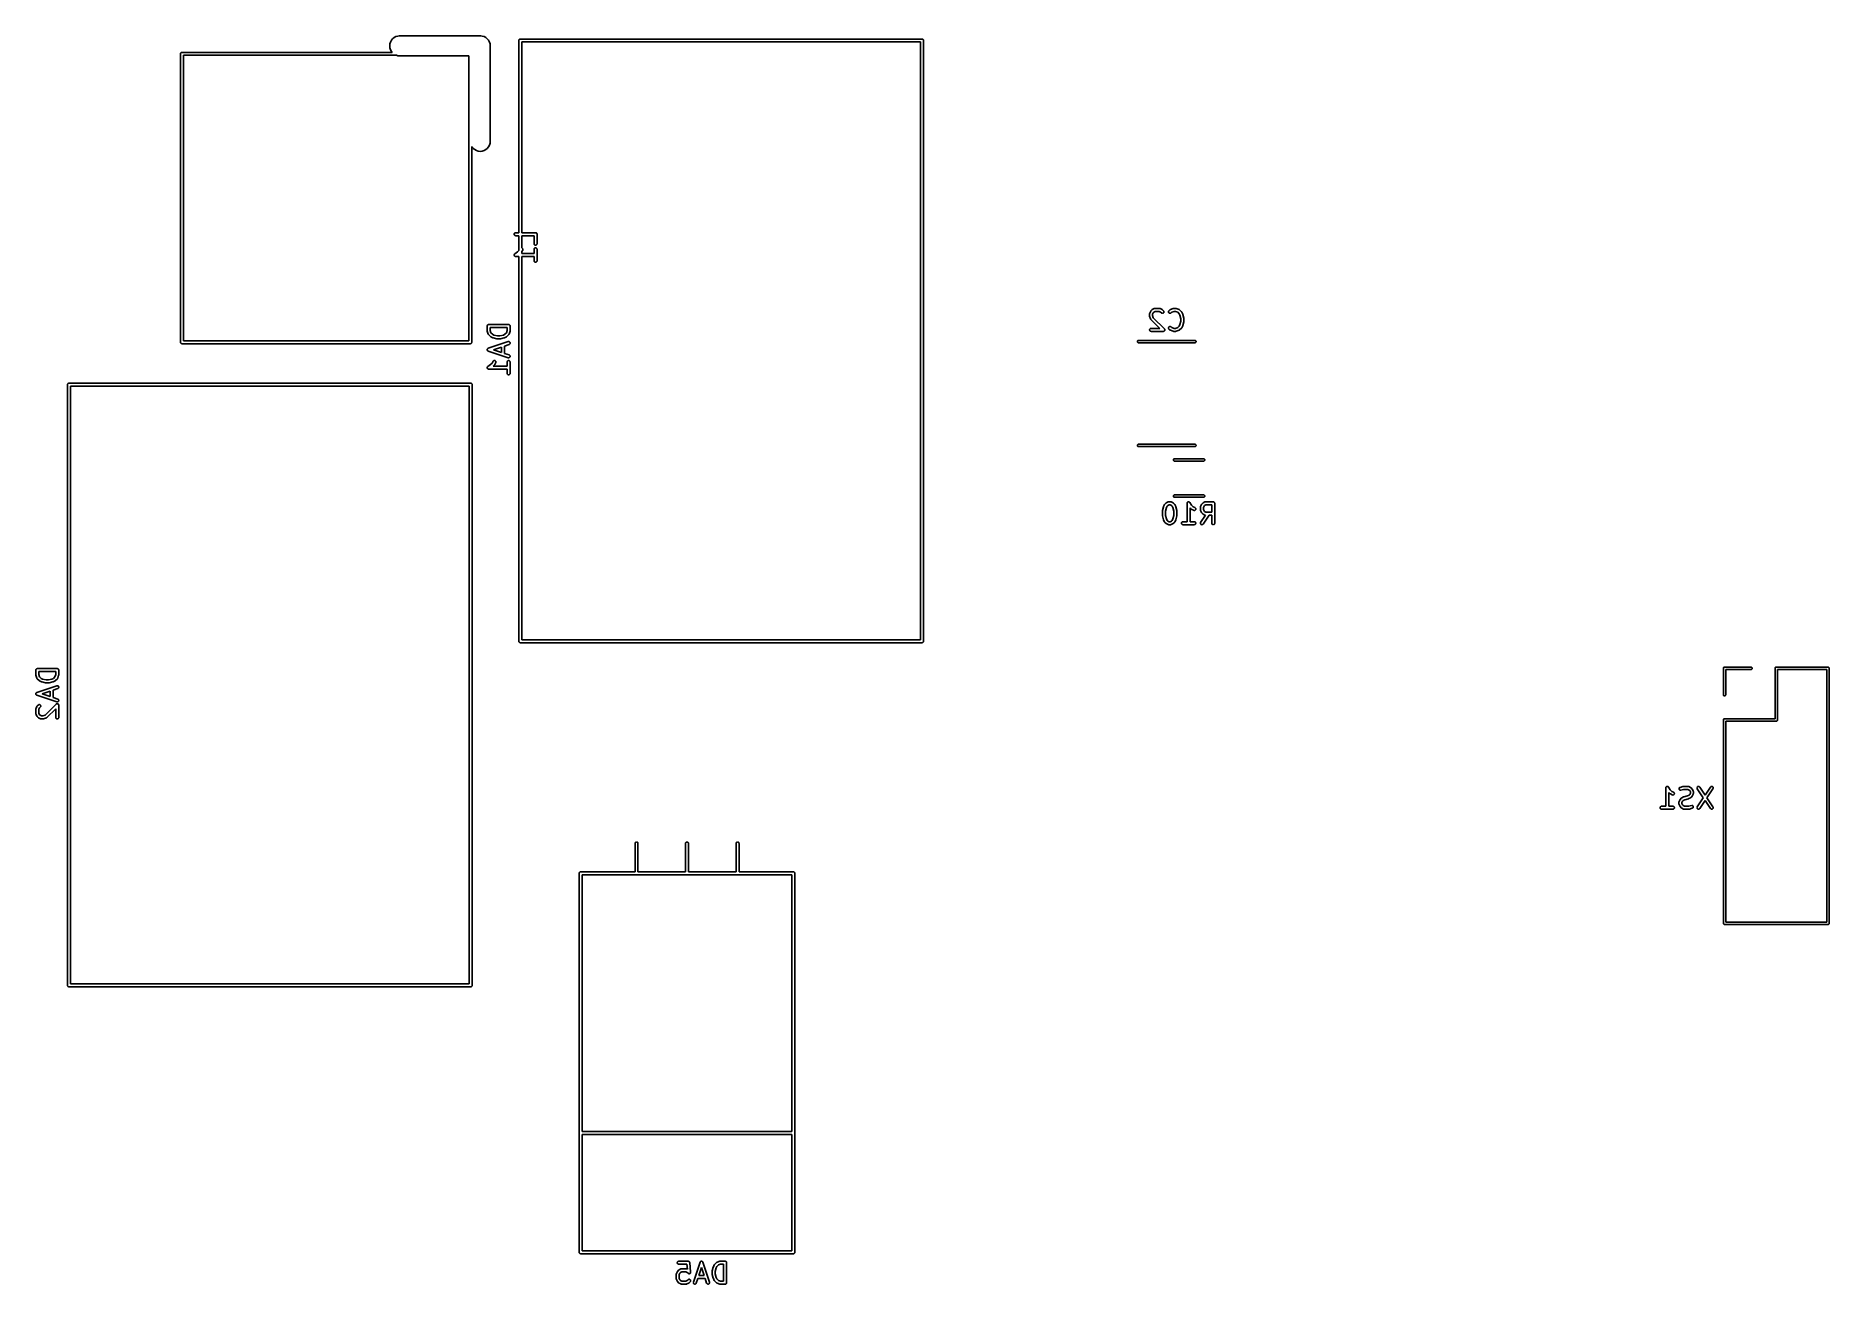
# Model space of a CAD drawing. Extents: x 1.3 to 91.4, y -59.7 to 3.1.
import ezdxf

# ---------------------------------------------------------------- set-up
doc = ezdxf.new("R2010")
doc.units = 0
doc.layers.add('BLACK', color=7, linetype='CONTINUOUS')

msp = doc.modelspace()

# ---------------------------------------------------------------- linework, layer by layer
at = {"layer": 'BLACK', "linetype": 'CONTINUOUS'}
for p, q in [((19.0572, 2.69802), (19.0858, 2.79227)), ((19.0858, 2.79227), (19.1323, 2.87913)), ((19.1323, 2.87913), (19.1947, 2.95526)), ((19.1947, 2.95526), (19.2709, 3.01775)), ((19.2709, 3.01775), (19.3577, 3.06417)), ((19.3577, 3.06417), (19.452, 3.09276)), ((19.452, 3.09276), (19.5254, 3.1)), ((19.5254, 3.1), (23.5754, 3.1)), ((23.5754, 3.1), (23.6, 3.10242)), ((23.6, 3.10242), (23.6246, 3.1)), ((23.6246, 3.1), (23.698, 3.09276)), ((23.698, 3.09276), (23.7923, 3.06417)), ((23.7923, 3.06417), (23.8791, 3.01775)), ((23.8791, 3.01775), (23.9553, 2.95526)), ((23.9553, 2.95526), (24.0177, 2.87913)), ((24.0177, 2.87913), (24.0642, 2.79227)), ((24.0642, 2.79227), (24.0928, 2.69802)), ((25.5446, 2.87), (25.5461, 2.8847)), ((25.545, 2.86632), (25.5446, 2.87)), ((25.545, -6.79214), (25.545, 2.86632)), ((25.5461, 2.8847), (25.5504, 2.89884)), ((25.5504, 2.89884), (25.5573, 2.91187)), ((25.5573, 2.91187), (25.5667, 2.92329)), ((25.5667, 2.92329), (25.5781, 2.93266)), ((25.5781, 2.93266), (25.5912, 2.93962)), ((25.5912, 2.93962), (25.6053, 2.94391)), ((25.6053, 2.94391), (25.6163, 2.945)), ((25.6163, 2.945), (25.62, 2.94536)), ((25.62, 2.94536), (25.6237, 2.945)), ((25.6237, 2.945), (45.8163, 2.945)), ((25.695, 2.795), (25.695, -6.79214)), ((45.745, 2.795), (25.695, 2.795)), ((45.745, -27.255), (45.745, 2.795)), ((45.8163, 2.945), (45.82, 2.94536)), ((45.82, 2.94536), (45.8237, 2.945)), ((45.8237, 2.945), (45.8347, 2.94391)), ((45.8347, 2.94391), (45.8488, 2.93962)), ((45.8488, 2.93962), (45.8619, 2.93266)), ((45.8619, 2.93266), (45.8733, 2.92329)), ((45.8733, 2.92329), (45.8827, 2.91187)), ((45.8827, 2.91187), (45.8896, 2.89884)), ((45.8896, 2.89884), (45.8939, 2.8847)), ((45.8939, 2.8847), (45.8954, 2.87)), ((45.8954, 2.87), (45.895, 2.86632)), ((45.895, 2.86632), (45.895, -27.3263)), ((8.52464, 2.2), (8.52609, 2.2147)), ((8.525, 2.19632), (8.52464, 2.2)), ((8.525, -12.2963), (8.525, 2.19632)), ((8.52609, 2.2147), (8.53037, 2.22884)), ((8.53037, 2.22884), (8.53734, 2.24187)), ((8.53734, 2.24187), (8.54671, 2.25329)), ((8.54671, 2.25329), (8.55813, 2.26266)), ((8.55813, 2.26266), (8.57116, 2.26963)), ((8.57116, 2.26963), (8.5853, 2.27391)), ((8.5853, 2.27391), (8.59633, 2.275)), ((8.59633, 2.275), (8.6, 2.27536)), ((8.6, 2.27536), (8.60367, 2.275)), ((8.60367, 2.275), (19.1699, 2.275)), ((8.675, 2.125), (8.675, -12.225)), ((19.3934, 2.125), (8.675, 2.125)), ((19.0476, 2.6), (19.0572, 2.69802)), ((19.0572, 2.50198), (19.0476, 2.6)), ((19.0858, 2.40773), (19.0572, 2.50198)), ((19.1323, 2.32087), (19.0858, 2.40773)), ((19.1699, 2.275), (19.1323, 2.32087)), ((19.452, 2.10723), (19.3934, 2.125)), ((19.5254, 2.1), (19.452, 2.10723)), ((23.025, 2.1), (19.5254, 2.1)), ((23.025, -12.225), (23.025, 2.1)), ((24.0928, 2.69802), (24.1024, 2.6)), ((24.1024, 2.6), (24.1, 2.57544)), ((24.1, 2.57544), (24.1, -2.22456)), ((23.1823, -2.47913), (23.175, -2.46556)), ((23.175, -2.46556), (23.175, -12.2963)), ((23.2447, -2.55526), (23.1823, -2.47913)), ((23.3209, -2.61775), (23.2447, -2.55526)), ((23.4077, -2.66417), (23.3209, -2.61775)), ((23.502, -2.69277), (23.4077, -2.66417)), ((23.6, -2.70242), (23.502, -2.69277)), ((23.698, -2.69277), (23.6, -2.70242)), ((23.7923, -2.66417), (23.698, -2.69277)), ((23.8791, -2.61775), (23.7923, -2.66417)), ((23.9553, -2.55526), (23.8791, -2.61775)), ((24.0177, -2.47913), (23.9553, -2.55526)), ((24.0642, -2.39227), (24.0177, -2.47913)), ((24.0928, -2.29802), (24.0642, -2.39227)), ((24.1, -2.22456), (24.0928, -2.29802)), ((25.3074, -6.86662), (25.3089, -6.85206)), ((25.3087, -6.8812), (25.3074, -6.86662)), ((25.3128, -6.89524), (25.3087, -6.8812)), ((25.3089, -6.85206), (25.3132, -6.83808)), ((25.3196, -6.90821), (25.3128, -6.89524)), ((25.3132, -6.83808), (25.3202, -6.8252)), ((25.3288, -6.91962), (25.3196, -6.90821)), ((25.3202, -6.8252), (25.3295, -6.81392)), ((25.34, -6.92903), (25.3288, -6.91962)), ((25.3295, -6.81392), (25.3409, -6.80467)), ((25.3528, -6.93608), (25.34, -6.92903)), ((25.3409, -6.80467), (25.3538, -6.7978)), ((25.3668, -6.9405), (25.3528, -6.93608)), ((25.3538, -6.7978), (25.3678, -6.79357)), ((25.3813, -6.94213), (25.3668, -6.9405)), ((25.3678, -6.79357), (25.3824, -6.79214)), ((25.3824, -6.94214), (25.3813, -6.94213)), ((25.3824, -6.79214), (25.545, -6.79214)), ((25.545, -6.94214), (25.3824, -6.94214)), ((25.545, -7.69369), (25.545, -6.94214)), ((25.695, -6.79214), (26.3824, -6.79214)), ((26.3074, -6.94214), (25.695, -6.94214)), ((25.695, -6.94214), (25.695, -7.55942)), ((26.3074, -7.34333), (26.3074, -6.94214)), ((26.3824, -6.79214), (26.3829, -6.79214)), ((26.3829, -6.79214), (26.3829, -6.79214)), ((26.3829, -6.79214), (26.3829, -6.79215)), ((26.3829, -6.79215), (26.3834, -6.79215)), ((26.3834, -6.79215), (26.3905, -6.79294)), ((26.3905, -6.79294), (26.3975, -6.79367)), ((26.3975, -6.79367), (26.3977, -6.79375)), ((26.3977, -6.79375), (26.398, -6.79378)), ((26.398, -6.79378), (26.4047, -6.7959)), ((26.4047, -6.7959), (26.4114, -6.798)), ((26.4114, -6.798), (26.4117, -6.79813)), ((26.4117, -6.79813), (26.4119, -6.79821)), ((26.4119, -6.79821), (26.4181, -6.80162)), ((26.4181, -6.80162), (26.4243, -6.80496)), ((26.4243, -6.80496), (26.4245, -6.80513)), ((26.4245, -6.80513), (26.4248, -6.80526)), ((26.4248, -6.80526), (26.4302, -6.80981)), ((26.4302, -6.80981), (26.4356, -6.81429)), ((26.4356, -6.81429), (26.4358, -6.8145)), ((26.4358, -6.8145), (26.436, -6.81467)), ((26.436, -6.81467), (26.4404, -6.82013)), ((26.4404, -6.82013), (26.4448, -6.82564)), ((26.4448, -6.82564), (26.445, -6.82587)), ((26.445, -6.82587), (26.4451, -6.82607)), ((26.4451, -6.82607), (26.4484, -6.83232)), ((26.4484, -6.83232), (26.4517, -6.83856)), ((26.4517, -6.83856), (26.4518, -6.83881)), ((26.4518, -6.83881), (26.4519, -6.83905)), ((26.4519, -6.83905), (26.4539, -6.84583)), ((26.4539, -6.84583), (26.456, -6.85257)), ((26.456, -6.85257), (26.456, -6.85283)), ((26.456, -6.85283), (26.4561, -6.85309)), ((26.4561, -6.85309), (26.4567, -6.86011)), ((26.4567, -6.86011), (26.4574, -6.86714)), ((26.4574, -6.86714), (26.4574, -7.34333)), ((25.3074, -7.91424), (25.3081, -7.90717)), ((25.3074, -7.9143), (25.3074, -7.91424)), ((25.3074, -7.91436), (25.3074, -7.9143)), ((25.3081, -7.92173), (25.3074, -7.91436)), ((25.3081, -7.90717), (25.3089, -7.8998)), ((25.3087, -7.92881), (25.3081, -7.92173)), ((25.3087, -7.92887), (25.3087, -7.92881)), ((25.3087, -7.92893), (25.3087, -7.92887)), ((25.3108, -7.93593), (25.3087, -7.92893)), ((25.3089, -7.89968), (25.3111, -7.89261)), ((25.3089, -7.89974), (25.3089, -7.89968)), ((25.3089, -7.8998), (25.3089, -7.89974)), ((25.3128, -7.94286), (25.3108, -7.93593)), ((25.3111, -7.89261), (25.3132, -7.88581)), ((25.3129, -7.94291), (25.3128, -7.94286)), ((25.3129, -7.94297), (25.3129, -7.94291)), ((25.3163, -7.9495), (25.3129, -7.94297)), ((25.3132, -7.8857), (25.3168, -7.87902)), ((25.3132, -7.88576), (25.3132, -7.8857)), ((25.3132, -7.88581), (25.3132, -7.88576)), ((25.3196, -7.95583), (25.3163, -7.9495)), ((25.3168, -7.87902), (25.3201, -7.87292)), ((25.3197, -7.95587), (25.3196, -7.95583)), ((25.3197, -7.95593), (25.3197, -7.95587)), ((25.3243, -7.96169), (25.3197, -7.95593)), ((25.3201, -7.87292), (25.3202, -7.87287)), ((25.3202, -7.87282), (25.3248, -7.86729)), ((25.3202, -7.87287), (25.3202, -7.87282)), ((25.3288, -7.96724), (25.3243, -7.96169)), ((25.3248, -7.86729), (25.3294, -7.86163)), ((25.3288, -7.96727), (25.3288, -7.96724)), ((25.3289, -7.96732), (25.3288, -7.96727)), ((25.3345, -7.97198), (25.3289, -7.96732)), ((25.3294, -7.86163), (25.3295, -7.86159)), ((25.3295, -7.86154), (25.335, -7.85706)), ((25.3295, -7.86159), (25.3295, -7.86154)), ((25.34, -7.97664), (25.3345, -7.97198)), ((25.335, -7.85706), (25.3408, -7.85236)), ((25.3401, -7.97667), (25.34, -7.97664)), ((25.3401, -7.97671), (25.3401, -7.97667)), ((25.3462, -7.98006), (25.3401, -7.97671)), ((25.3408, -7.85236), (25.4775, -7.76124)), ((25.3528, -7.9837), (25.3462, -7.98006)), ((25.3529, -7.98371), (25.3528, -7.9837)), ((25.3529, -7.98374), (25.3529, -7.98371)), ((25.3596, -7.98585), (25.3529, -7.98374)), ((25.3668, -7.98812), (25.3596, -7.98585)), ((25.3668, -7.98813), (25.3668, -7.98812)), ((25.3669, -7.98815), (25.3668, -7.98813)), ((25.3742, -7.98895), (25.3669, -7.98815)), ((25.3813, -7.98975), (25.3742, -7.98895)), ((25.3814, -7.98975), (25.3813, -7.98975)), ((25.3815, -7.98975), (25.3814, -7.98976)), ((25.3814, -7.98976), (25.3814, -7.98975)), ((25.3824, -7.98976), (25.3815, -7.98975)), ((25.545, -7.98976), (25.3824, -7.98976)), ((25.4775, -7.76124), (25.545, -7.69369)), ((25.545, -27.3263), (25.545, -7.98976)), ((25.695, -7.55942), (25.7021, -7.5622)), ((25.7352, -7.66259), (25.695, -7.74294)), ((25.695, -7.74294), (25.695, -7.83976)), ((25.695, -7.83976), (26.3074, -7.83976)), ((26.3074, -7.98976), (25.695, -7.98976)), ((25.695, -7.98976), (25.695, -27.255)), ((25.7021, -7.5622), (25.7144, -7.57008)), ((25.7144, -7.57008), (25.725, -7.5802)), ((25.725, -7.5802), (25.7334, -7.59219)), ((25.7334, -7.59219), (25.7393, -7.60558)), ((25.7404, -7.64892), (25.7352, -7.66259)), ((25.7393, -7.60558), (25.7425, -7.61986)), ((25.7429, -7.63449), (25.7404, -7.64892)), ((25.7425, -7.61986), (25.7429, -7.63449)), ((26.3088, -7.3579), (26.3074, -7.34333)), ((26.3074, -7.628), (26.309, -7.61345)), ((26.3074, -7.62905), (26.3074, -7.628)), ((26.3074, -7.83976), (26.3074, -7.62905)), ((26.3074, -8.20048), (26.3074, -7.98976)), ((26.313, -7.37191), (26.3088, -7.3579)), ((26.309, -7.61345), (26.3134, -7.5995)), ((26.3199, -7.38484), (26.313, -7.37191)), ((26.3134, -7.5995), (26.3205, -7.58667)), ((26.3292, -7.39618), (26.3199, -7.38484)), ((26.3205, -7.58667), (26.3299, -7.57546)), ((26.3404, -7.40551), (26.3292, -7.39618)), ((26.3299, -7.57546), (26.3413, -7.56629)), ((26.3533, -7.41247), (26.3404, -7.40551)), ((26.3413, -7.56629), (26.3543, -7.55951)), ((26.3673, -7.4168), (26.3533, -7.41247)), ((26.3543, -7.55951), (26.3683, -7.55537)), ((26.3819, -7.41833), (26.3673, -7.4168)), ((26.3683, -7.55537), (26.3829, -7.55405)), ((26.3964, -7.417), (26.3819, -7.41833)), ((26.3829, -7.55405), (26.3975, -7.55558)), ((26.4105, -7.41287), (26.3964, -7.417)), ((26.3975, -7.55558), (26.4114, -7.55991)), ((26.4234, -7.40609), (26.4105, -7.41287)), ((26.4114, -7.55991), (26.4243, -7.56687)), ((26.4349, -7.39692), (26.4234, -7.40609)), ((26.4243, -7.56687), (26.4356, -7.5762)), ((26.4443, -7.38571), (26.4349, -7.39692)), ((26.4356, -7.5762), (26.4448, -7.58754)), ((26.4513, -7.37288), (26.4443, -7.38571)), ((26.4448, -7.58754), (26.4517, -7.60047)), ((26.4557, -7.35893), (26.4513, -7.37288)), ((26.4517, -7.60047), (26.456, -7.61448)), ((26.4574, -7.34438), (26.4557, -7.35893)), ((26.456, -7.61448), (26.4574, -7.62905)), ((26.4574, -7.34333), (26.4574, -7.34438)), ((26.4574, -7.62905), (26.4574, -8.20048)), ((26.3088, -8.21504), (26.3074, -8.20048)), ((26.313, -8.22906), (26.3088, -8.21504)), ((26.3199, -8.24198), (26.313, -8.22906)), ((26.3292, -8.25332), (26.3199, -8.24198)), ((26.3404, -8.26265), (26.3292, -8.25332)), ((26.3533, -8.26962), (26.3404, -8.26265)), ((26.3673, -8.27394), (26.3533, -8.26962)), ((26.3819, -8.27547), (26.3673, -8.27394)), ((26.3964, -8.27415), (26.3819, -8.27547)), ((26.4105, -8.27001), (26.3964, -8.27415)), ((26.4234, -8.26323), (26.4105, -8.27001)), ((26.4349, -8.25406), (26.4234, -8.26323)), ((26.4443, -8.24285), (26.4349, -8.25406)), ((26.4513, -8.23002), (26.4443, -8.24285)), ((26.4557, -8.21607), (26.4513, -8.23002)), ((26.4574, -8.20152), (26.4557, -8.21607)), ((26.4574, -8.20048), (26.4574, -8.20152)), ((57.2722, -10.8343), (57.3198, -10.7391)), ((57.3198, -10.7391), (57.3203, -10.7381)), ((57.3203, -10.7381), (57.3226, -10.7346)), ((57.3226, -10.7346), (57.3246, -10.7309)), ((57.3246, -10.7309), (57.3266, -10.7285)), ((57.3266, -10.7285), (57.3283, -10.7259)), ((57.3283, -10.7259), (57.3312, -10.7228)), ((57.3312, -10.7228), (57.3339, -10.7196)), ((57.3339, -10.7196), (57.3815, -10.672)), ((57.3815, -10.672), (57.3822, -10.6712)), ((57.3822, -10.6712), (57.3855, -10.6686)), ((57.3855, -10.6686), (57.3886, -10.6657)), ((57.3886, -10.6657), (57.3912, -10.664)), ((57.3912, -10.664), (57.3937, -10.6621)), ((57.3937, -10.6621), (57.3974, -10.6602)), ((57.3974, -10.6602), (57.401, -10.6579)), ((57.401, -10.6579), (57.4962, -10.6103)), ((57.4485, -10.817), (57.4143, -10.8856)), ((57.4789, -10.7866), (57.4485, -10.817)), ((57.5475, -10.7524), (57.4789, -10.7866)), ((57.4962, -10.6103), (57.4972, -10.6098)), ((57.4972, -10.6098), (57.4992, -10.6091)), ((57.4992, -10.6091), (57.5012, -10.608)), ((57.5012, -10.608), (57.5061, -10.6066)), ((57.5061, -10.6066), (57.5109, -10.6048)), ((57.5109, -10.6048), (57.5131, -10.6044)), ((57.5131, -10.6044), (57.5152, -10.6038)), ((57.5152, -10.6038), (57.5203, -10.6033)), ((57.5203, -10.6033), (57.5254, -10.6025)), ((57.5254, -10.6025), (57.5276, -10.6026)), ((57.5276, -10.6026), (57.5298, -10.6024)), ((57.5298, -10.6024), (57.7679, -10.6024)), ((57.7502, -10.7524), (57.5475, -10.7524)), ((57.8187, -10.7866), (57.7502, -10.7524)), ((57.7679, -10.6024), (57.7689, -10.6024)), ((57.7689, -10.6024), (57.7711, -10.6026)), ((57.7711, -10.6026), (57.7733, -10.6026)), ((57.7733, -10.6026), (57.7784, -10.6034)), ((57.7784, -10.6034), (57.7834, -10.604)), ((57.7834, -10.604), (57.7855, -10.6047)), ((57.7855, -10.6047), (57.7877, -10.6051)), ((57.7877, -10.6051), (57.7925, -10.6069)), ((57.7925, -10.6069), (57.7974, -10.6084)), ((57.7974, -10.6084), (57.7993, -10.6095)), ((57.7993, -10.6095), (57.8014, -10.6103)), ((57.8014, -10.6103), (57.8966, -10.6579)), ((57.8577, -10.8257), (57.8187, -10.7866)), ((57.8966, -10.6579), (57.8976, -10.6584)), ((57.8976, -10.6584), (57.9011, -10.6607)), ((57.9011, -10.6607), (57.9048, -10.6627)), ((57.9048, -10.6627), (57.9072, -10.6647)), ((57.9072, -10.6647), (57.9099, -10.6664)), ((57.9099, -10.6664), (57.9129, -10.6693)), ((57.9129, -10.6693), (57.9161, -10.672)), ((57.9161, -10.672), (57.9637, -10.7196)), ((57.9727, -10.8148), (57.9634, -10.826)), ((57.9637, -10.7196), (57.9645, -10.7203)), ((57.9645, -10.7203), (57.9736, -10.7318)), ((57.9798, -10.8019), (57.9727, -10.8148)), ((57.9736, -10.7318), (57.9803, -10.7448)), ((57.9841, -10.788), (57.9798, -10.8019)), ((57.9803, -10.7448), (57.9844, -10.7588)), ((57.9857, -10.7734), (57.9841, -10.788)), ((57.9844, -10.7588), (57.9857, -10.7734)), ((58.2167, -10.7724), (58.2181, -10.7578)), ((58.218, -10.7869), (58.2167, -10.7724)), ((58.2222, -10.801), (58.218, -10.7869)), ((58.2181, -10.7578), (58.2224, -10.7438)), ((58.2291, -10.8139), (58.2222, -10.801)), ((58.2224, -10.7438), (58.2293, -10.7309)), ((58.2383, -10.8253), (58.2291, -10.8139)), ((58.2293, -10.7309), (58.2386, -10.7196)), ((58.2386, -10.7196), (58.2863, -10.672)), ((58.2863, -10.672), (58.287, -10.6712)), ((58.287, -10.6712), (58.2887, -10.6699)), ((58.2887, -10.6699), (58.2902, -10.6683)), ((58.2902, -10.6683), (58.2944, -10.6653)), ((58.2944, -10.6653), (58.2984, -10.6621)), ((58.2984, -10.6621), (58.3004, -10.6611)), ((58.3004, -10.6611), (58.3022, -10.6598)), ((58.3022, -10.6598), (58.3069, -10.6577)), ((58.3069, -10.6577), (58.3114, -10.6554)), ((58.3114, -10.6554), (58.3136, -10.6547)), ((58.3136, -10.6547), (58.3156, -10.6538)), ((58.3156, -10.6538), (58.4584, -10.6062)), ((58.3798, -10.7906), (58.3447, -10.8257)), ((58.4943, -10.7524), (58.3798, -10.7906)), ((58.4584, -10.6062), (58.4594, -10.6059)), ((58.4594, -10.6059), (58.4635, -10.605)), ((58.4635, -10.605), (58.4676, -10.6038)), ((58.4676, -10.6038), (58.4707, -10.6035)), ((58.4707, -10.6035), (58.4737, -10.6029)), ((58.4737, -10.6029), (58.4779, -10.6028)), ((58.4779, -10.6028), (58.4821, -10.6024)), ((58.4821, -10.6024), (58.5774, -10.6024)), ((58.5652, -10.7524), (58.4943, -10.7524)), ((58.6797, -10.7906), (58.5652, -10.7524)), ((58.5774, -10.6024), (58.5784, -10.6024)), ((58.5784, -10.6024), (58.5826, -10.6029)), ((58.5826, -10.6029), (58.5868, -10.603)), ((58.5868, -10.603), (58.5899, -10.6037)), ((58.5899, -10.6037), (58.593, -10.604)), ((58.593, -10.604), (58.597, -10.6053)), ((58.597, -10.6053), (58.6011, -10.6062)), ((58.6011, -10.6062), (58.744, -10.6538)), ((58.7538, -10.8647), (58.6797, -10.7906)), ((58.744, -10.6538), (58.7449, -10.6542)), ((58.7449, -10.6542), (58.7469, -10.6551)), ((58.7469, -10.6551), (58.7491, -10.6558)), ((58.7491, -10.6558), (58.7536, -10.6582)), ((58.7536, -10.6582), (58.7582, -10.6603)), ((58.7582, -10.6603), (58.76, -10.6616)), ((58.76, -10.6616), (58.762, -10.6627)), ((58.762, -10.6627), (58.7659, -10.6659)), ((58.7659, -10.6659), (58.7701, -10.6689)), ((58.7701, -10.6689), (58.7716, -10.6706)), ((58.7716, -10.6706), (58.7733, -10.672)), ((58.7733, -10.672), (58.8685, -10.7672)), ((58.8685, -10.7672), (58.8692, -10.7679)), ((58.8692, -10.7679), (58.8719, -10.7712)), ((58.8719, -10.7712), (58.8748, -10.7743)), ((58.8748, -10.7743), (58.8764, -10.777)), ((58.8764, -10.777), (58.8784, -10.7794)), ((58.8784, -10.7794), (58.8803, -10.7831)), ((58.8803, -10.7831), (58.8826, -10.7867)), ((58.8826, -10.7867), (58.9302, -10.8819)), ((23.9524, -11.4823), (23.9532, -11.4752)), ((23.9524, -11.4828), (23.9524, -11.4823)), ((23.9524, -11.4833), (23.9524, -11.4828)), ((23.9524, -11.4828), (23.9524, -11.4828)), ((23.9524, -11.4828), (23.9524, -11.4828)), ((23.9524, -11.7214), (23.9524, -11.4833)), ((23.9528, -11.7256), (23.9524, -11.7214)), ((23.9532, -11.4752), (23.9539, -11.4683)), ((23.9539, -11.4683), (23.954, -11.468)), ((23.954, -11.4677), (23.9561, -11.461)), ((23.954, -11.468), (23.954, -11.4677)), ((23.9561, -11.461), (23.9582, -11.4543)), ((23.9582, -11.4543), (23.9584, -11.454)), ((23.9584, -11.4538), (23.9619, -11.4476)), ((23.9584, -11.454), (23.9584, -11.4538)), ((23.9619, -11.4476), (23.9652, -11.4414)), ((23.9652, -11.4414), (23.9654, -11.4412)), ((23.9654, -11.4412), (23.9655, -11.441)), ((23.9655, -11.441), (23.97, -11.4355)), ((23.97, -11.4355), (23.9745, -11.4301)), ((23.9745, -11.4301), (23.9747, -11.4299)), ((23.9747, -11.4299), (23.9749, -11.4297)), ((23.9749, -11.4297), (23.9804, -11.4254)), ((23.9804, -11.4254), (23.9859, -11.4209)), ((23.9859, -11.4209), (23.9861, -11.4207)), ((23.9861, -11.4207), (23.9863, -11.4206)), ((23.9863, -11.4206), (23.9926, -11.4173)), ((23.9926, -11.4173), (23.9988, -11.414)), ((23.9988, -11.414), (23.9991, -11.4139)), ((23.9991, -11.4139), (23.9993, -11.4138)), ((23.9993, -11.4138), (24.0061, -11.4118)), ((24.0061, -11.4118), (24.0128, -11.4098)), ((24.0128, -11.4098), (24.0131, -11.4097)), ((24.0131, -11.4097), (24.0133, -11.4097)), ((24.0133, -11.4097), (24.0204, -11.409)), ((24.0204, -11.409), (24.0274, -11.4083)), ((24.0274, -11.4083), (25.0274, -11.4083)), ((24.1024, -11.5583), (24.1024, -11.7093)), ((24.9524, -11.5583), (24.1024, -11.5583)), ((24.1024, -11.7093), (24.1406, -11.8238)), ((24.9142, -11.8238), (24.9524, -11.7093)), ((24.9524, -11.7093), (24.9524, -11.5583)), ((25.0274, -11.4083), (25.0279, -11.4083)), ((25.0279, -11.4083), (25.0279, -11.4083)), ((25.0279, -11.4083), (25.0279, -11.4083)), ((25.0279, -11.4083), (25.0284, -11.4083)), ((25.0284, -11.4083), (25.0355, -11.4091)), ((25.0355, -11.4091), (25.0425, -11.4099)), ((25.0425, -11.4099), (25.0427, -11.4099)), ((25.0427, -11.4099), (25.043, -11.41)), ((25.043, -11.41), (25.0497, -11.4121)), ((25.0497, -11.4121), (25.0564, -11.4142)), ((25.0564, -11.4142), (25.0567, -11.4143)), ((25.0567, -11.4143), (25.0569, -11.4144)), ((25.0569, -11.4144), (25.0631, -11.4178)), ((25.0631, -11.4178), (25.0693, -11.4212)), ((25.0693, -11.4212), (25.0695, -11.4213)), ((25.0695, -11.4213), (25.0698, -11.4214)), ((25.0698, -11.4214), (25.0752, -11.426)), ((25.0752, -11.426), (25.0806, -11.4305)), ((25.0806, -11.4305), (25.0808, -11.4307)), ((25.0808, -11.4307), (25.081, -11.4309)), ((25.081, -11.4309), (25.0854, -11.4363)), ((25.0854, -11.4363), (25.0898, -11.4418)), ((25.0898, -11.4418), (25.09, -11.4421)), ((25.09, -11.4421), (25.0901, -11.4423)), ((25.0901, -11.4423), (25.0934, -11.4485)), ((25.0934, -11.4485), (25.0967, -11.4548)), ((25.0967, -11.4548), (25.0968, -11.455)), ((25.0968, -11.455), (25.0969, -11.4552)), ((25.0969, -11.4552), (25.0989, -11.462)), ((25.0989, -11.462), (25.101, -11.4688)), ((25.101, -11.4688), (25.101, -11.469)), ((25.101, -11.469), (25.1011, -11.4693)), ((25.1011, -11.4693), (25.1017, -11.4763)), ((25.1017, -11.4763), (25.1024, -11.4833)), ((25.1024, -11.7225), (25.1019, -11.7267)), ((25.1024, -11.4833), (25.1024, -11.7214)), ((25.1024, -11.7214), (25.1024, -11.7225)), ((57.2643, -10.8668), (57.2645, -10.8646)), ((57.2643, -10.8679), (57.2643, -10.8668)), ((57.2643, -10.9631), (57.2643, -10.8679)), ((57.2647, -10.9673), (57.2643, -10.9631)), ((57.2643, -11.6769), (57.2658, -11.6623)), ((57.2656, -11.6914), (57.2643, -11.6769)), ((57.2645, -10.8624), (57.2654, -10.8574)), ((57.2645, -10.8646), (57.2645, -10.8624)), ((57.2648, -10.9715), (57.2647, -10.9673)), ((57.2654, -10.9745), (57.2648, -10.9715)), ((57.2654, -10.8574), (57.2659, -10.8523)), ((57.2657, -10.9777), (57.2654, -10.9745)), ((57.2697, -11.7055), (57.2656, -11.6914)), ((57.2669, -10.9817), (57.2657, -10.9777)), ((57.2658, -11.6623), (57.2701, -11.6483)), ((57.2659, -10.8523), (57.2666, -10.8502)), ((57.2666, -10.8502), (57.267, -10.848)), ((57.2678, -10.9858), (57.2669, -10.9817)), ((57.267, -10.848), (57.2688, -10.8432)), ((57.2681, -10.9868), (57.2678, -10.9858)), ((57.3158, -11.1297), (57.2681, -10.9868)), ((57.2688, -10.8432), (57.2704, -10.8383)), ((57.2765, -11.7184), (57.2697, -11.7055)), ((57.2701, -11.6483), (57.2771, -11.6354)), ((57.2704, -10.8383), (57.2714, -10.8364)), ((57.2714, -10.8364), (57.2722, -10.8343)), ((57.2857, -11.7299), (57.2765, -11.7184)), ((57.2771, -11.6354), (57.2864, -11.6242)), ((57.2864, -11.6242), (57.2978, -11.6149)), ((57.2978, -11.6149), (57.3107, -11.608)), ((57.3107, -11.608), (57.3247, -11.6038)), ((57.3166, -11.1317), (57.3158, -11.1297)), ((57.3173, -11.1338), (57.3166, -11.1317)), ((57.3196, -11.1384), (57.3173, -11.1338)), ((57.3217, -11.143), (57.3196, -11.1384)), ((57.323, -11.1448), (57.3217, -11.143)), ((57.324, -11.1468), (57.323, -11.1448)), ((57.3272, -11.1508), (57.324, -11.1468)), ((57.3247, -11.6038), (57.3393, -11.6024)), ((57.3302, -11.155), (57.3272, -11.1508)), ((57.3318, -11.1565), (57.3302, -11.155)), ((57.3331, -11.1582), (57.3318, -11.1565)), ((57.3339, -11.159), (57.3331, -11.1582)), ((57.7773, -11.6024), (57.3339, -11.159)), ((57.3393, -11.6024), (57.7773, -11.6024)), ((57.4143, -10.8856), (57.4143, -10.9509)), ((57.4143, -10.9509), (57.4525, -11.0654)), ((57.4525, -11.0654), (58.0114, -11.6243)), ((57.869, -10.8349), (57.8577, -10.8257)), ((57.8819, -10.8419), (57.869, -10.8349)), ((57.8959, -10.8461), (57.8819, -10.8419)), ((57.9105, -10.8476), (57.8959, -10.8461)), ((57.925, -10.8462), (57.9105, -10.8476)), ((57.9391, -10.8421), (57.925, -10.8462)), ((57.952, -10.8352), (57.9391, -10.8421)), ((57.9634, -10.826), (57.952, -10.8352)), ((58.0114, -11.6243), (58.0119, -11.6249)), ((58.0119, -11.6249), (58.0119, -11.6249)), ((58.0119, -11.6249), (58.0119, -11.6249)), ((58.0119, -11.6249), (58.0121, -11.6251)), ((58.0121, -11.6251), (58.0166, -11.6308)), ((58.0204, -11.7195), (58.0158, -11.7251)), ((58.0166, -11.6308), (58.0211, -11.6363)), ((58.0205, -11.7193), (58.0204, -11.7194)), ((58.0204, -11.7194), (58.0204, -11.7195)), ((58.0239, -11.7131), (58.0205, -11.7193)), ((58.0211, -11.6363), (58.0211, -11.6364)), ((58.0211, -11.6364), (58.0212, -11.6365)), ((58.0212, -11.6365), (58.0246, -11.643)), ((58.0274, -11.7067), (58.0239, -11.7131)), ((58.0246, -11.643), (58.0279, -11.6493)), ((58.0275, -11.7064), (58.0274, -11.7066)), ((58.0274, -11.7066), (58.0274, -11.7067)), ((58.0297, -11.6994), (58.0275, -11.7064)), ((58.0279, -11.6493), (58.0279, -11.6494)), ((58.0279, -11.6494), (58.028, -11.6495)), ((58.028, -11.6495), (58.03, -11.6565)), ((58.0317, -11.6927), (58.0297, -11.6994)), ((58.03, -11.6565), (58.032, -11.6633)), ((58.0318, -11.6926), (58.0317, -11.6927)), ((58.0325, -11.6853), (58.0318, -11.6925)), ((58.0318, -11.6925), (58.0318, -11.6926)), ((58.032, -11.6633), (58.032, -11.6635)), ((58.032, -11.6635), (58.0321, -11.6636)), ((58.0321, -11.6636), (58.0327, -11.6708)), ((58.0333, -11.6782), (58.0325, -11.6853)), ((58.0327, -11.6708), (58.0333, -11.6779)), ((58.0333, -11.6779), (58.0333, -11.678)), ((58.0333, -11.678), (58.0333, -11.6782)), ((58.2167, -11.5814), (58.2183, -11.5668)), ((58.2179, -11.5959), (58.2167, -11.5814)), ((58.222, -11.61), (58.2179, -11.5959)), ((58.2183, -11.5668), (58.2226, -11.5528)), ((58.2288, -11.623), (58.222, -11.61)), ((58.2226, -11.5528), (58.2296, -11.54)), ((58.2379, -11.6344), (58.2288, -11.623)), ((58.2296, -11.54), (58.239, -11.5287)), ((58.2386, -11.6352), (58.2379, -11.6344)), ((58.2495, -10.8347), (58.2383, -10.8253)), ((58.2863, -11.6828), (58.2386, -11.6352)), ((58.239, -11.5287), (58.2504, -11.5195)), ((58.2624, -10.8417), (58.2495, -10.8347)), ((58.2504, -11.5195), (58.2633, -11.5127)), ((58.2763, -10.846), (58.2624, -10.8417)), ((58.2633, -11.5127), (58.2774, -11.5085)), ((58.2909, -10.8476), (58.2763, -10.846)), ((58.2774, -11.5085), (58.2919, -11.5071)), ((58.288, -11.6842), (58.2863, -11.6828)), ((58.2895, -11.6858), (58.288, -11.6842)), ((58.2936, -11.6888), (58.2895, -11.6858)), ((58.3055, -10.8463), (58.2909, -10.8476)), ((58.2919, -11.5071), (58.3065, -11.5086)), ((58.2976, -11.6921), (58.2936, -11.6888)), ((58.2995, -11.6931), (58.2976, -11.6921)), ((58.3013, -11.6944), (58.2995, -11.6931)), ((58.3059, -11.6966), (58.3013, -11.6944)), ((58.3195, -10.8423), (58.3055, -10.8463)), ((58.3105, -11.699), (58.3059, -11.6966)), ((58.3065, -11.5086), (58.3205, -11.5129)), ((58.3126, -11.6996), (58.3105, -11.699)), ((58.3146, -11.7006), (58.3126, -11.6996)), ((58.3156, -11.7009), (58.3146, -11.7006)), ((58.4584, -11.7485), (58.3156, -11.7009)), ((58.3325, -10.8355), (58.3195, -10.8423)), ((58.3205, -11.5129), (58.3334, -11.5198)), ((58.344, -10.8264), (58.3325, -10.8355)), ((58.3334, -11.5198), (58.3447, -11.5291)), ((58.3447, -10.8257), (58.344, -10.8264)), ((58.3447, -11.5291), (58.3798, -11.5642)), ((58.3798, -11.5642), (58.4943, -11.6024)), ((58.4943, -11.6024), (58.5652, -11.6024)), ((58.5652, -11.6024), (58.6797, -11.5642)), ((58.744, -11.7009), (58.6011, -11.7485)), ((58.6797, -11.5642), (58.7538, -11.4901)), ((58.746, -11.7), (58.744, -11.7009)), ((58.7481, -11.6994), (58.746, -11.7)), ((58.7526, -11.697), (58.7481, -11.6994)), ((58.7573, -11.695), (58.7526, -11.697)), ((58.7923, -10.9417), (58.7538, -10.8647)), ((58.7538, -11.4901), (58.7923, -11.4131)), ((58.7591, -11.6937), (58.7573, -11.695)), ((58.7611, -11.6927), (58.7591, -11.6937)), ((58.7651, -11.6895), (58.7611, -11.6927)), ((58.7693, -11.6865), (58.7651, -11.6895)), ((58.7708, -11.6849), (58.7693, -11.6865)), ((58.7725, -11.6835), (58.7708, -11.6849)), ((58.7733, -11.6828), (58.7725, -11.6835)), ((58.8685, -11.5876), (58.7733, -11.6828)), ((58.8357, -11.1152), (58.7923, -10.9417)), ((58.7923, -11.4131), (58.8357, -11.2396)), ((58.8357, -11.2396), (58.8357, -11.1152)), ((58.8712, -11.5843), (58.8685, -11.5876)), ((58.8741, -11.5813), (58.8712, -11.5843)), ((58.8758, -11.5787), (58.8741, -11.5813)), ((58.8778, -11.5762), (58.8758, -11.5787)), ((58.8798, -11.5725), (58.8778, -11.5762)), ((58.8821, -11.569), (58.8798, -11.5725)), ((58.8826, -11.5681), (58.8821, -11.569)), ((58.9302, -11.4728), (58.8826, -11.5681)), ((58.9302, -10.8819), (58.9306, -10.8829)), ((58.9303, -11.4725), (58.9302, -11.4728)), ((58.9305, -11.4722), (58.9303, -11.4725)), ((58.9329, -11.4657), (58.9305, -11.4722)), ((58.9306, -10.8829), (58.9308, -10.8832)), ((58.9308, -10.8832), (58.9309, -10.8835)), ((58.9309, -10.8835), (58.9333, -10.8901)), ((58.9354, -11.4592), (58.9329, -11.4657)), ((58.9333, -10.8901), (58.9357, -10.8966)), ((58.9355, -11.4588), (58.9354, -11.4592)), ((58.9356, -11.4585), (58.9355, -11.4588)), ((58.9359, -11.4575), (58.9356, -11.4585)), ((58.9357, -10.8966), (58.9357, -10.897)), ((58.9357, -10.897), (58.9359, -10.8973)), ((58.9359, -10.8973), (58.9835, -11.0878)), ((58.9835, -11.267), (58.9359, -11.4575)), ((58.9835, -11.0878), (58.9837, -11.0888)), ((58.9837, -11.2657), (58.9835, -11.267)), ((58.9837, -11.0888), (58.9839, -11.0901)), ((58.9841, -11.2644), (58.9837, -11.2657)), ((58.9839, -11.0901), (58.9843, -11.0914)), ((58.9847, -11.2585), (58.9841, -11.2644)), ((58.9843, -11.0914), (58.9849, -11.0974)), ((58.9856, -11.2525), (58.9847, -11.2585)), ((58.9849, -11.0974), (58.9857, -11.1033)), ((58.9857, -11.1033), (58.9856, -11.1046)), ((58.9856, -11.1046), (58.9857, -11.106)), ((58.9857, -11.2499), (58.9856, -11.2512)), ((58.9856, -11.2512), (58.9856, -11.2525)), ((58.9857, -11.106), (58.9857, -11.2488)), ((58.9857, -11.2488), (58.9857, -11.2499)), ((8.52464, -12.3), (8.525, -12.2963)), ((8.52609, -12.3147), (8.52464, -12.3)), ((8.53037, -12.3288), (8.52609, -12.3147)), ((8.53734, -12.3419), (8.53037, -12.3288)), ((8.54671, -12.3533), (8.53734, -12.3419)), ((8.55813, -12.3627), (8.54671, -12.3533)), ((8.57116, -12.3696), (8.55813, -12.3627)), ((8.5853, -12.3739), (8.57116, -12.3696)), ((8.59633, -12.375), (8.5853, -12.3739)), ((8.6, -12.3754), (8.59633, -12.375)), ((8.60367, -12.375), (8.6, -12.3754)), ((23.0963, -12.375), (8.60367, -12.375)), ((8.675, -12.225), (23.025, -12.225)), ((23.1, -12.3754), (23.0963, -12.375)), ((23.1037, -12.375), (23.1, -12.3754)), ((23.1147, -12.3739), (23.1037, -12.375)), ((23.1288, -12.3696), (23.1147, -12.3739)), ((23.1419, -12.3627), (23.1288, -12.3696)), ((23.1533, -12.3533), (23.1419, -12.3627)), ((23.1627, -12.3419), (23.1533, -12.3533)), ((23.1696, -12.3288), (23.1627, -12.3419)), ((23.1739, -12.3147), (23.1696, -12.3288)), ((23.1754, -12.3), (23.1739, -12.3147)), ((23.175, -12.2963), (23.1754, -12.3)), ((23.9529, -11.7298), (23.9528, -11.7256)), ((23.9535, -11.7329), (23.9529, -11.7298)), ((23.9538, -11.736), (23.9535, -11.7329)), ((23.955, -11.74), (23.9538, -11.736)), ((23.9559, -11.7441), (23.955, -11.74)), ((23.9562, -11.7451), (23.9559, -11.7441)), ((24.0038, -11.888), (23.9562, -11.7451)), ((23.9683, -12.6277), (23.9697, -12.6261)), ((23.9697, -12.6261), (23.971, -12.6244)), ((23.971, -12.6244), (23.9748, -12.6208)), ((23.9748, -12.6208), (23.9783, -12.6171)), ((23.9783, -12.6171), (23.9801, -12.6158)), ((23.9801, -12.6158), (23.9817, -12.6144)), ((23.9817, -12.6144), (23.986, -12.6116)), ((23.986, -12.6116), (23.9903, -12.6086)), ((23.9903, -12.6086), (23.9923, -12.6077)), ((23.9923, -12.6077), (23.9941, -12.6066)), ((23.9941, -12.6066), (23.9989, -12.6048)), ((23.9989, -12.6048), (24.0037, -12.6027)), ((24.0037, -12.6027), (25.0037, -12.2693)), ((24.0047, -11.89), (24.0038, -11.888)), ((24.0054, -11.8921), (24.0047, -11.89)), ((24.0077, -11.8967), (24.0054, -11.8921)), ((24.0098, -11.9014), (24.0077, -11.8967)), ((24.0111, -11.9032), (24.0098, -11.9014)), ((24.0121, -11.9051), (24.0111, -11.9032)), ((24.0153, -11.9091), (24.0121, -11.9051)), ((24.0183, -11.9133), (24.0153, -11.9091)), ((24.0199, -11.9148), (24.0183, -11.9133)), ((24.0212, -11.9166), (24.0199, -11.9148)), ((24.022, -11.9173), (24.0212, -11.9166)), ((24.1172, -12.0126), (24.022, -11.9173)), ((24.1205, -12.0152), (24.1172, -12.0126)), ((24.1235, -12.0182), (24.1205, -12.0152)), ((24.1261, -12.0199), (24.1235, -12.0182)), ((24.1285, -12.0218), (24.1261, -12.0199)), ((24.1322, -12.0238), (24.1285, -12.0218)), ((24.1358, -12.0261), (24.1322, -12.0238)), ((24.1367, -12.0266), (24.1358, -12.0261)), ((24.2319, -12.0742), (24.1367, -12.0266)), ((24.1406, -11.8238), (24.2147, -11.8979)), ((24.2147, -11.8979), (24.2917, -11.9364)), ((24.2323, -12.0743), (24.2319, -12.0742)), ((24.2326, -12.0745), (24.2323, -12.0743)), ((24.2391, -12.077), (24.2326, -12.0745)), ((24.2456, -12.0795), (24.2391, -12.077)), ((24.2459, -12.0795), (24.2456, -12.0795)), ((24.2463, -12.0796), (24.2459, -12.0795)), ((24.2473, -12.0799), (24.2463, -12.0796)), ((24.4378, -12.1275), (24.2473, -12.0799)), ((24.6667, -12.5398), (24.2645, -12.6738)), ((24.2917, -11.9364), (24.4652, -11.9798)), ((24.4391, -12.1277), (24.4378, -12.1275)), ((24.4404, -12.1281), (24.4391, -12.1277)), ((24.4463, -12.1288), (24.4404, -12.1281)), ((24.4522, -12.1297), (24.4463, -12.1288)), ((24.4536, -12.1296), (24.4522, -12.1297)), ((24.4549, -12.1298), (24.4536, -12.1296)), ((24.456, -12.1298), (24.4549, -12.1298)), ((24.5988, -12.1298), (24.456, -12.1298)), ((24.4652, -11.9798), (24.5896, -11.9798)), ((24.5896, -11.9798), (24.7631, -11.9364)), ((24.6001, -12.1296), (24.5988, -12.1298)), ((24.6015, -12.1297), (24.6001, -12.1296)), ((24.6074, -12.1289), (24.6015, -12.1297)), ((24.6134, -12.1283), (24.6074, -12.1289)), ((24.6147, -12.1279), (24.6134, -12.1283)), ((24.616, -12.1278), (24.6147, -12.1279)), ((24.617, -12.1275), (24.616, -12.1278)), ((24.8075, -12.0799), (24.617, -12.1275)), ((24.6667, -12.8078), (24.6667, -12.5398)), ((24.7631, -11.9364), (24.8401, -11.8979)), ((24.8078, -12.0798), (24.8075, -12.0799)), ((24.8081, -12.0797), (24.8078, -12.0798)), ((24.8146, -12.0773), (24.8081, -12.0797)), ((24.8213, -12.075), (24.8146, -12.0773)), ((25.0511, -12.4116), (24.8167, -12.4898)), ((24.8167, -12.4898), (24.8167, -12.8578)), ((24.8216, -12.0748), (24.8213, -12.075)), ((24.8219, -12.0747), (24.8216, -12.0748)), ((24.8228, -12.0742), (24.8219, -12.0747)), ((24.9181, -12.0266), (24.8228, -12.0742)), ((24.8401, -11.8979), (24.9142, -11.8238)), ((24.9216, -12.0244), (24.9181, -12.0266)), ((24.9254, -12.0224), (24.9216, -12.0244)), ((24.9278, -12.0205), (24.9254, -12.0224)), ((24.9305, -12.0188), (24.9278, -12.0205)), ((24.9335, -12.0159), (24.9305, -12.0188)), ((24.9368, -12.0133), (24.9335, -12.0159)), ((24.9376, -12.0126), (24.9368, -12.0133)), ((25.0328, -11.9173), (24.9376, -12.0126)), ((25.0037, -12.2693), (25.0047, -12.269)), ((25.0047, -12.269), (25.019, -12.2659)), ((25.019, -12.2659), (25.0336, -12.2657)), ((25.0342, -11.9156), (25.0328, -11.9173)), ((25.0336, -12.2657), (25.048, -12.2684)), ((25.0358, -11.9141), (25.0342, -11.9156)), ((25.0388, -11.91), (25.0358, -11.9141)), ((25.0421, -11.906), (25.0388, -11.91)), ((25.0431, -11.9041), (25.0421, -11.906)), ((25.0444, -11.9023), (25.0431, -11.9041)), ((25.0466, -11.8976), (25.0444, -11.9023)), ((25.049, -11.8931), (25.0466, -11.8976)), ((25.048, -12.2684), (25.0616, -12.2737)), ((25.0496, -11.891), (25.049, -11.8931)), ((25.0506, -11.889), (25.0496, -11.891)), ((25.0509, -11.888), (25.0506, -11.889)), ((25.0985, -11.7451), (25.0509, -11.888)), ((25.0645, -12.4057), (25.0511, -12.4116)), ((25.0616, -12.2737), (25.0739, -12.2817)), ((25.0764, -12.3972), (25.0645, -12.4057)), ((25.0739, -12.2817), (25.0845, -12.2918)), ((25.0865, -12.3866), (25.0764, -12.3972)), ((25.0845, -12.2918), (25.0928, -12.3038)), ((25.0943, -12.3743), (25.0865, -12.3866)), ((25.0928, -12.3038), (25.0987, -12.3173)), ((25.0996, -12.3606), (25.0943, -12.3743)), ((25.0995, -11.741), (25.0985, -11.7451)), ((25.0987, -12.3173), (25.1018, -12.3316)), ((25.1007, -11.737), (25.0995, -11.741)), ((25.1022, -12.3462), (25.0996, -12.3606)), ((25.1011, -11.7339), (25.1007, -11.737)), ((25.1018, -11.7309), (25.1011, -11.7339)), ((25.1019, -11.7267), (25.1018, -11.7309)), ((25.1018, -12.3316), (25.1022, -12.3462)), ((56.649, -12.265), (56.6501, -12.2532)), ((56.6501, -12.2768), (56.649, -12.265)), ((56.6501, -12.2532), (56.6536, -12.2419)), ((56.6536, -12.2881), (56.6501, -12.2768)), ((56.6536, -12.2419), (56.6591, -12.2315)), ((56.6591, -12.2985), (56.6536, -12.2881)), ((56.6591, -12.2315), (56.6666, -12.2224)), ((56.6666, -12.3076), (56.6591, -12.2985)), ((56.6666, -12.2224), (56.6758, -12.2149)), ((56.6758, -12.3151), (56.6666, -12.3076)), ((56.6758, -12.2149), (56.6862, -12.2093)), ((56.6862, -12.3207), (56.6758, -12.3151)), ((56.6862, -12.2093), (56.6975, -12.2059)), ((56.6975, -12.3241), (56.6862, -12.3207)), ((56.6975, -12.2059), (56.7063, -12.205)), ((56.7063, -12.325), (56.6975, -12.3241)), ((56.7063, -12.205), (59.5437, -12.205)), ((59.5437, -12.325), (56.7063, -12.325)), ((57.2969, -11.7393), (57.2857, -11.7299)), ((57.3097, -11.7463), (57.2969, -11.7393)), ((57.3237, -11.7507), (57.3097, -11.7463)), ((57.3382, -11.7524), (57.3237, -11.7507)), ((57.3393, -11.7524), (57.3382, -11.7524)), ((57.9583, -11.7524), (57.3393, -11.7524)), ((57.9655, -11.7517), (57.9583, -11.7524)), ((57.9726, -11.751), (57.9655, -11.7517)), ((57.9728, -11.751), (57.9726, -11.751)), ((57.9729, -11.751), (57.9728, -11.751)), ((57.9797, -11.7489), (57.9729, -11.751)), ((57.9867, -11.7468), (57.9797, -11.7489)), ((57.9868, -11.7468), (57.9867, -11.7468)), ((57.9869, -11.7467), (57.9868, -11.7468)), ((57.9931, -11.7434), (57.9869, -11.7467)), ((57.9996, -11.74), (57.9931, -11.7434)), ((57.9997, -11.7399), (57.9996, -11.74)), ((57.9998, -11.7398), (57.9997, -11.7399)), ((58.0054, -11.7353), (57.9998, -11.7398)), ((58.011, -11.7308), (58.0054, -11.7353)), ((58.0111, -11.7307), (58.011, -11.7308)), ((58.0112, -11.7306), (58.0111, -11.7307)), ((58.0158, -11.7251), (58.0112, -11.7306)), ((58.4625, -11.7495), (58.4584, -11.7485)), ((58.4665, -11.7507), (58.4625, -11.7495)), ((58.4696, -11.7511), (58.4665, -11.7507)), ((58.4727, -11.7518), (58.4696, -11.7511)), ((58.4769, -11.7519), (58.4727, -11.7518)), ((58.4811, -11.7524), (58.4769, -11.7519)), ((58.4821, -11.7524), (58.4811, -11.7524)), ((58.5774, -11.7524), (58.4821, -11.7524)), ((58.5816, -11.752), (58.5774, -11.7524)), ((58.5858, -11.7519), (58.5816, -11.752)), ((58.5888, -11.7513), (58.5858, -11.7519)), ((58.5919, -11.751), (58.5888, -11.7513)), ((58.596, -11.7497), (58.5919, -11.751)), ((58.6001, -11.7489), (58.596, -11.7497)), ((58.6011, -11.7485), (58.6001, -11.7489)), ((59.5437, -12.205), (59.5525, -12.2059)), ((59.5525, -12.3241), (59.5437, -12.325)), ((59.5525, -12.2059), (59.5638, -12.2093)), ((59.5638, -12.3207), (59.5525, -12.3241)), ((59.5638, -12.2093), (59.5742, -12.2149)), ((59.5742, -12.3151), (59.5638, -12.3207)), ((59.5742, -12.2149), (59.5834, -12.2224)), ((59.5834, -12.3076), (59.5742, -12.3151)), ((59.5834, -12.2224), (59.5909, -12.2315)), ((59.5909, -12.2985), (59.5834, -12.3076)), ((59.5909, -12.2315), (59.5964, -12.2419)), ((59.5964, -12.2881), (59.5909, -12.2985)), ((59.5964, -12.2419), (59.5999, -12.2532)), ((59.5999, -12.2768), (59.5964, -12.2881)), ((59.5999, -12.2532), (59.601, -12.265)), ((59.601, -12.265), (59.5999, -12.2768)), ((23.9525, -12.6785), (23.9527, -12.6733)), ((23.9529, -12.6806), (23.9525, -12.6785)), ((23.9526, -12.6681), (23.953, -12.666)), ((23.9527, -12.6733), (23.9526, -12.6681)), ((23.9529, -12.6827), (23.9529, -12.6806)), ((23.954, -12.6878), (23.9529, -12.6827)), ((23.953, -12.6638), (23.9542, -12.6588)), ((23.953, -12.666), (23.953, -12.6638)), ((23.9549, -12.6929), (23.954, -12.6878)), ((23.9542, -12.6588), (23.9551, -12.6537)), ((23.9556, -12.6949), (23.9549, -12.6929)), ((23.9551, -12.6537), (23.9559, -12.6517)), ((23.9561, -12.697), (23.9556, -12.6949)), ((23.9559, -12.6517), (23.9564, -12.6496)), ((23.9581, -12.7018), (23.9561, -12.697)), ((23.9564, -12.6496), (23.9585, -12.6449)), ((23.96, -12.7066), (23.9581, -12.7018)), ((23.9585, -12.6449), (23.9604, -12.64)), ((23.9611, -12.7085), (23.96, -12.7066)), ((23.9604, -12.64), (23.9616, -12.6382)), ((23.9619, -12.7104), (23.9611, -12.7085)), ((23.9616, -12.6382), (23.9625, -12.6363)), ((23.9649, -12.7147), (23.9619, -12.7104)), ((23.9625, -12.6363), (23.9655, -12.6321)), ((23.9676, -12.7191), (23.9649, -12.7147)), ((23.9655, -12.6321), (23.9683, -12.6277)), ((23.9691, -12.7207), (23.9676, -12.7191)), ((23.9703, -12.7225), (23.9691, -12.7207)), ((23.9698, -13.5311), (23.9744, -13.5254)), ((23.974, -12.726), (23.9703, -12.7225)), ((23.9776, -12.7299), (23.974, -12.726)), ((23.9744, -13.5254), (23.9745, -13.5254)), ((23.9745, -13.5254), (23.98, -13.5209)), ((23.9745, -13.5254), (23.9745, -13.5254)), ((23.9793, -12.7311), (23.9776, -12.7299)), ((23.9808, -12.7326), (23.9793, -12.7311)), ((23.98, -13.5209), (23.9858, -13.5162)), ((23.9852, -12.7354), (23.9808, -12.7326)), ((23.9894, -12.7385), (23.9852, -12.7354)), ((23.9858, -13.5162), (24.1225, -13.425)), ((23.9913, -12.7394), (23.9894, -12.7385)), ((23.9931, -12.7405), (23.9913, -12.7394)), ((23.998, -12.7424), (23.9931, -12.7405)), ((24.0027, -12.7446), (23.998, -12.7424)), ((24.0037, -12.745), (24.0027, -12.7446)), ((25.0037, -13.0783), (24.0037, -12.745)), ((24.1225, -13.425), (24.2038, -13.3437)), ((24.2038, -13.3437), (24.246, -13.2593)), ((24.246, -13.2593), (24.2465, -13.2584)), ((24.2465, -13.2584), (24.2545, -13.2461)), ((24.2545, -13.2461), (24.2647, -13.2356)), ((24.3185, -13.4411), (24.2561, -13.5036)), ((24.2561, -13.5036), (24.9524, -13.5036)), ((24.2645, -12.6738), (24.6667, -12.8078)), ((24.2647, -13.2356), (24.2767, -13.2273)), ((24.2767, -13.2273), (24.2901, -13.2215)), ((24.2901, -13.2215), (24.3044, -13.2184)), ((24.3044, -13.2184), (24.3191, -13.2181)), ((24.3212, -13.4379), (24.3185, -13.4411)), ((24.3191, -13.2181), (24.3335, -13.2207)), ((24.3241, -13.4348), (24.3212, -13.4379)), ((24.3258, -13.4322), (24.3241, -13.4348)), ((24.3278, -13.4298), (24.3258, -13.4322)), ((24.3298, -13.4261), (24.3278, -13.4298)), ((24.3321, -13.4226), (24.3298, -13.4261)), ((24.3326, -13.4216), (24.3321, -13.4226)), ((24.3802, -13.3264), (24.3326, -13.4216)), ((24.3335, -13.2207), (24.3471, -13.226)), ((24.3471, -13.226), (24.3594, -13.2339)), ((24.3594, -13.2339), (24.37, -13.244)), ((24.37, -13.244), (24.3784, -13.256)), ((24.3784, -13.256), (24.3843, -13.2694)), ((24.3854, -13.3127), (24.3802, -13.3264)), ((24.3843, -13.2694), (24.3875, -13.2837)), ((24.3879, -13.2983), (24.3854, -13.3127)), ((24.3875, -13.2837), (24.3879, -13.2983)), ((24.8167, -12.8578), (25.0511, -12.936)), ((24.9524, -13.2918), (24.954, -13.2773)), ((24.9524, -13.2929), (24.9524, -13.2918)), ((24.9524, -13.5036), (24.9524, -13.2929)), ((24.954, -13.2773), (24.9584, -13.2633)), ((24.9584, -13.2633), (24.9655, -13.2505)), ((24.9655, -13.2505), (24.9749, -13.2393)), ((24.9749, -13.2393), (24.9863, -13.2301)), ((24.9863, -13.2301), (24.9993, -13.2233)), ((24.9993, -13.2233), (25.0133, -13.2192)), ((25.0179, -13.0815), (25.0037, -13.0783)), ((25.0133, -13.2192), (25.0279, -13.2179)), ((25.0326, -13.082), (25.0179, -13.0815)), ((25.0279, -13.2179), (25.0425, -13.2194)), ((25.047, -13.0795), (25.0326, -13.082)), ((25.0425, -13.2194), (25.0564, -13.2237)), ((25.0607, -13.0743), (25.047, -13.0795)), ((25.0511, -12.936), (25.0521, -12.9363)), ((25.0521, -12.9363), (25.0654, -12.9425)), ((25.0564, -13.2237), (25.0693, -13.2307)), ((25.0731, -13.0666), (25.0607, -13.0743)), ((25.0654, -12.9425), (25.0772, -12.9511)), ((25.0693, -13.2307), (25.0806, -13.24)), ((25.0838, -13.0566), (25.0731, -13.0666)), ((25.0772, -12.9511), (25.0871, -12.9618)), ((25.0806, -13.24), (25.0898, -13.2514)), ((25.0923, -13.0447), (25.0838, -13.0566)), ((25.0871, -12.9618), (25.0948, -12.9743)), ((25.0898, -13.2514), (25.0967, -13.2643)), ((25.0984, -13.0314), (25.0923, -13.0447)), ((25.0948, -12.9743), (25.0999, -12.988)), ((25.0967, -13.2643), (25.101, -13.2783)), ((25.1017, -13.0171), (25.0984, -13.0314)), ((25.0999, -12.988), (25.1022, -13.0025)), ((25.101, -13.2783), (25.1024, -13.2929)), ((25.1022, -13.0025), (25.1017, -13.0171)), ((25.1024, -13.2929), (25.1024, -13.8643)), ((2.84464, -14.43), (2.84609, -14.4153)), ((2.845, -14.4337), (2.84464, -14.43)), ((2.84609, -14.4153), (2.85037, -14.4012)), ((2.85037, -14.4012), (2.85734, -14.3881)), ((2.85734, -14.3881), (2.86671, -14.3767)), ((2.86671, -14.3767), (2.87813, -14.3673)), ((2.87813, -14.3673), (2.89116, -14.3604)), ((2.89116, -14.3604), (2.9053, -14.3561)), ((2.9053, -14.3561), (2.91633, -14.355)), ((2.91633, -14.355), (2.92, -14.3546)), ((2.92, -14.3546), (2.92367, -14.355)), ((2.92367, -14.355), (23.1163, -14.355)), ((23.1163, -14.355), (23.12, -14.3546)), ((23.12, -14.3546), (23.1237, -14.355)), ((23.1237, -14.355), (23.1347, -14.3561)), ((23.1347, -14.3561), (23.1488, -14.3604)), ((23.1488, -14.3604), (23.1619, -14.3673)), ((23.1619, -14.3673), (23.1733, -14.3767)), ((23.1733, -14.3767), (23.1827, -14.3881)), ((23.1827, -14.3881), (23.1896, -14.4012)), ((23.1896, -14.4012), (23.1939, -14.4153)), ((23.1939, -14.4153), (23.1954, -14.43)), ((23.1954, -14.43), (23.195, -14.4337)), ((23.9524, -13.578), (23.9531, -13.571)), ((23.9524, -13.5781), (23.9524, -13.578)), ((23.9524, -13.5782), (23.9524, -13.5781)), ((23.9531, -13.5855), (23.9524, -13.5782)), ((23.9531, -13.571), (23.9539, -13.5636)), ((23.9537, -13.5926), (23.9531, -13.5855)), ((23.9537, -13.5927), (23.9537, -13.5926)), ((23.9558, -13.5997), (23.9537, -13.5927)), ((23.9537, -13.5927), (23.9537, -13.5927)), ((23.9539, -13.5635), (23.9561, -13.5564)), ((23.9539, -13.5636), (23.9539, -13.5635)), ((23.9539, -13.5635), (23.9539, -13.5635)), ((23.9578, -13.6067), (23.9558, -13.5997)), ((23.9561, -13.5564), (23.9582, -13.5496)), ((23.9579, -13.6067), (23.9578, -13.6067)), ((23.9579, -13.6068), (23.9579, -13.6067)), ((23.9613, -13.6133), (23.9579, -13.6068)), ((23.9582, -13.5495), (23.9618, -13.5428)), ((23.9582, -13.5496), (23.9582, -13.5495)), ((23.9582, -13.5496), (23.9582, -13.5496)), ((23.9646, -13.6196), (23.9613, -13.6133)), ((23.9618, -13.5428), (23.9651, -13.5367)), ((23.9647, -13.6197), (23.9646, -13.6196)), ((23.9693, -13.6255), (23.9647, -13.6197)), ((23.9647, -13.6197), (23.9647, -13.6197)), ((23.9651, -13.5367), (23.9652, -13.5367)), ((23.9652, -13.5366), (23.9698, -13.5311)), ((23.9652, -13.5367), (23.9652, -13.5366)), ((23.9738, -13.631), (23.9693, -13.6255)), ((23.9738, -13.6311), (23.9738, -13.631)), ((23.9739, -13.6311), (23.9738, -13.6311)), ((23.9795, -13.6358), (23.9739, -13.6311)), ((23.985, -13.6405), (23.9795, -13.6358)), ((23.9851, -13.6405), (23.985, -13.6405)), ((23.9912, -13.6439), (23.9851, -13.6405)), ((23.9851, -13.6405), (23.9851, -13.6405)), ((23.9978, -13.6475), (23.9912, -13.6439)), ((23.9979, -13.6475), (23.9978, -13.6475)), ((23.9979, -13.6476), (23.9979, -13.6475)), ((24.0046, -13.6497), (23.9979, -13.6476)), ((24.0118, -13.6519), (24.0046, -13.6497)), ((24.0119, -13.652), (24.0118, -13.6519)), ((24.0118, -13.6519), (24.0118, -13.6519)), ((24.0192, -13.6528), (24.0119, -13.652)), ((24.0263, -13.6536), (24.0192, -13.6528)), ((24.0264, -13.6536), (24.0263, -13.6536)), ((24.0265, -13.6536), (24.0264, -13.6536)), ((24.0274, -13.6536), (24.0265, -13.6536)), ((24.0265, -13.6536), (24.0265, -13.6536)), ((24.9524, -13.6536), (24.0274, -13.6536)), ((24.9524, -13.8643), (24.9524, -13.6536)), ((24.9538, -13.8789), (24.9524, -13.8643)), ((24.958, -13.8929), (24.9538, -13.8789)), ((24.9649, -13.9058), (24.958, -13.8929)), ((24.9742, -13.9171), (24.9649, -13.9058)), ((24.9854, -13.9265), (24.9742, -13.9171)), ((24.9983, -13.9334), (24.9854, -13.9265)), ((25.0123, -13.9378), (24.9983, -13.9334)), ((25.0269, -13.9393), (25.0123, -13.9378)), ((25.0414, -13.938), (25.0269, -13.9393)), ((25.0555, -13.9338), (25.0414, -13.938)), ((25.0684, -13.927), (25.0555, -13.9338)), ((25.0799, -13.9179), (25.0684, -13.927)), ((25.0893, -13.9067), (25.0799, -13.9179)), ((25.0963, -13.8938), (25.0893, -13.9067)), ((25.1007, -13.8799), (25.0963, -13.8938)), ((25.1024, -13.8653), (25.1007, -13.8799)), ((25.1024, -13.8643), (25.1024, -13.8653)), ((2.845, -44.6263), (2.845, -14.4337)), ((2.995, -14.505), (2.995, -44.555)), ((23.045, -14.505), (2.995, -14.505)), ((23.045, -44.555), (23.045, -14.505)), ((23.195, -14.4337), (23.195, -44.6263)), ((56.649, -17.485), (56.6501, -17.4732)), ((56.6501, -17.4968), (56.649, -17.485)), ((56.6501, -17.4732), (56.6536, -17.4619)), ((56.6536, -17.5081), (56.6501, -17.4968)), ((56.6536, -17.4619), (56.6591, -17.4515)), ((56.6591, -17.5185), (56.6536, -17.5081)), ((56.6591, -17.4515), (56.6666, -17.4424)), ((56.6666, -17.5276), (56.6591, -17.5185)), ((56.6666, -17.4424), (56.6758, -17.4349)), ((56.6758, -17.5351), (56.6666, -17.5276)), ((56.6758, -17.4349), (56.6862, -17.4293)), ((56.6862, -17.5407), (56.6758, -17.5351)), ((56.6862, -17.4293), (56.6975, -17.4259)), ((56.6975, -17.5441), (56.6862, -17.5407)), ((56.6975, -17.4259), (56.7063, -17.425)), ((56.7063, -17.545), (56.6975, -17.5441)), ((56.7063, -17.425), (59.5437, -17.425)), ((59.5437, -17.545), (56.7063, -17.545)), ((59.5437, -17.425), (59.5525, -17.4259)), ((59.5525, -17.5441), (59.5437, -17.545)), ((59.5525, -17.4259), (59.5638, -17.4293)), ((59.5638, -17.5407), (59.5525, -17.5441)), ((59.5638, -17.4293), (59.5742, -17.4349)), ((59.5742, -17.5351), (59.5638, -17.5407)), ((59.5742, -17.4349), (59.5834, -17.4424)), ((59.5834, -17.5276), (59.5742, -17.5351)), ((59.5834, -17.4424), (59.5909, -17.4515)), ((59.5909, -17.5185), (59.5834, -17.5276)), ((59.5909, -17.4515), (59.5964, -17.4619)), ((59.5964, -17.5081), (59.5909, -17.5185)), ((59.5964, -17.4619), (59.5999, -17.4732)), ((59.5999, -17.4968), (59.5964, -17.5081)), ((59.5999, -17.4732), (59.601, -17.485)), ((59.601, -17.485), (59.5999, -17.4968)), ((58.4626, -18.215), (58.4638, -18.2032)), ((58.4638, -18.2268), (58.4626, -18.215)), ((58.4638, -18.2032), (58.4672, -18.1919)), ((58.4672, -18.2381), (58.4638, -18.2268)), ((58.4672, -18.1919), (58.4728, -18.1815)), ((58.4728, -18.2485), (58.4672, -18.2381)), ((58.4728, -18.1815), (58.4803, -18.1724)), ((58.4803, -18.2576), (58.4728, -18.2485)), ((58.4803, -18.1724), (58.4894, -18.1649)), ((58.4894, -18.2651), (58.4803, -18.2576)), ((58.4894, -18.1649), (58.4999, -18.1593)), ((58.4999, -18.2707), (58.4894, -18.2651)), ((58.4999, -18.1593), (58.5112, -18.1559)), ((58.5112, -18.2741), (58.4999, -18.2707)), ((58.5112, -18.1559), (58.52, -18.155)), ((58.52, -18.275), (58.5112, -18.2741)), ((58.52, -18.155), (59.98, -18.155)), ((59.98, -18.275), (58.52, -18.275)), ((59.98, -18.155), (59.9888, -18.1559)), ((59.9888, -18.2741), (59.98, -18.275)), ((59.9888, -18.1559), (60.0001, -18.1593)), ((60.0001, -18.2707), (59.9888, -18.2741)), ((60.0001, -18.1593), (60.0106, -18.1649)), ((60.0106, -18.2651), (60.0001, -18.2707)), ((60.0106, -18.1649), (60.0197, -18.1724)), ((60.0197, -18.2576), (60.0106, -18.2651)), ((60.0197, -18.1724), (60.0272, -18.1815)), ((60.0272, -18.2485), (60.0197, -18.2576)), ((60.0272, -18.1815), (60.0328, -18.1919)), ((60.0328, -18.2381), (60.0272, -18.2485)), ((60.0328, -18.1919), (60.0362, -18.2032)), ((60.0362, -18.2268), (60.0328, -18.2381)), ((60.0362, -18.2032), (60.0374, -18.215)), ((60.0374, -18.215), (60.0362, -18.2268)), ((57.9153, -20.7601), (57.963, -20.5697)), ((57.963, -20.5697), (57.9632, -20.5687)), ((57.9632, -20.5687), (57.9633, -20.5683)), ((57.9633, -20.5683), (57.9634, -20.568)), ((57.9634, -20.568), (57.9659, -20.5615)), ((57.9659, -20.5615), (57.9683, -20.5549)), ((57.9683, -20.5549), (57.9685, -20.5546)), ((57.9685, -20.5546), (57.9686, -20.5543)), ((57.9686, -20.5543), (58.0163, -20.4591)), ((58.0163, -20.4591), (58.0167, -20.4581)), ((58.0167, -20.4581), (58.019, -20.4546)), ((58.019, -20.4546), (58.021, -20.4509)), ((58.021, -20.4509), (58.023, -20.4485)), ((58.023, -20.4485), (58.0247, -20.4459)), ((58.0247, -20.4459), (58.0276, -20.4428)), ((58.0276, -20.4428), (58.0303, -20.4396)), ((58.0303, -20.4396), (58.0779, -20.392)), ((58.1065, -20.614), (58.0631, -20.7876)), ((58.0779, -20.392), (58.0787, -20.3912)), ((58.0787, -20.3912), (58.082, -20.3886)), ((58.082, -20.3886), (58.085, -20.3857)), ((58.085, -20.3857), (58.0877, -20.384)), ((58.0877, -20.384), (58.0901, -20.3821)), ((58.0901, -20.3821), (58.0938, -20.3802)), ((58.0938, -20.3802), (58.0974, -20.3779)), ((58.0974, -20.3779), (58.1926, -20.3303)), ((58.145, -20.537), (58.1065, -20.614)), ((58.1754, -20.5066), (58.145, -20.537)), ((58.2439, -20.4724), (58.1754, -20.5066)), ((58.1926, -20.3303), (58.1936, -20.3298)), ((58.1936, -20.3298), (58.1957, -20.3291)), ((58.1957, -20.3291), (58.1976, -20.328)), ((58.1976, -20.328), (58.2025, -20.3266)), ((58.2025, -20.3266), (58.2073, -20.3248)), ((58.2073, -20.3248), (58.2095, -20.3244)), ((58.2095, -20.3244), (58.2116, -20.3238)), ((58.2116, -20.3238), (58.2167, -20.3233)), ((58.2167, -20.3233), (58.2218, -20.3225)), ((58.2218, -20.3225), (58.224, -20.3226)), ((58.224, -20.3226), (58.2262, -20.3224)), ((58.2262, -20.3224), (58.3214, -20.3224)), ((58.3037, -20.4724), (58.2439, -20.4724)), ((58.3722, -20.5066), (58.3037, -20.4724)), ((58.3214, -20.3224), (58.3225, -20.3224)), ((58.3225, -20.3224), (58.3247, -20.3226)), ((58.3247, -20.3226), (58.3269, -20.3226)), ((58.3269, -20.3226), (58.3319, -20.3234)), ((58.3319, -20.3234), (58.337, -20.324)), ((58.337, -20.324), (58.3391, -20.3247)), ((58.3391, -20.3247), (58.3413, -20.3251)), ((58.3413, -20.3251), (58.3461, -20.3269)), ((58.3461, -20.3269), (58.351, -20.3284)), ((58.351, -20.3284), (58.3529, -20.3295)), ((58.3529, -20.3295), (58.355, -20.3303)), ((58.355, -20.3303), (58.4502, -20.3779)), ((58.4026, -20.537), (58.3722, -20.5066)), ((58.4411, -20.614), (58.4026, -20.537)), ((58.4845, -20.7876), (58.4411, -20.614)), ((58.4502, -20.3779), (58.4511, -20.3784)), ((58.4511, -20.3784), (58.4547, -20.3807)), ((58.4547, -20.3807), (58.4584, -20.3827)), ((58.4584, -20.3827), (58.4608, -20.3847)), ((58.4608, -20.3847), (58.4634, -20.3864)), ((58.4626, -20.035), (58.4638, -20.0232)), ((58.4638, -20.0468), (58.4626, -20.035)), ((58.4634, -20.3864), (58.4664, -20.3893)), ((58.4638, -20.0232), (58.4672, -20.0119)), ((58.4672, -20.0581), (58.4638, -20.0468)), ((58.4664, -20.3893), (58.4697, -20.392)), ((58.4672, -20.0119), (58.4728, -20.0015)), ((58.4728, -20.0685), (58.4672, -20.0581)), ((58.4697, -20.392), (58.5173, -20.4396)), ((58.4728, -20.0015), (58.4803, -19.9924)), ((58.4803, -20.0776), (58.4728, -20.0685)), ((58.4803, -19.9924), (58.4894, -19.9849)), ((58.4894, -20.0851), (58.4803, -20.0776)), ((58.4894, -19.9849), (58.4999, -19.9793)), ((58.4999, -20.0907), (58.4894, -20.0851)), ((58.4999, -19.9793), (58.5112, -19.9759)), ((58.5112, -20.0941), (58.4999, -20.0907)), ((58.5112, -19.9759), (58.52, -19.975)), ((58.52, -20.095), (58.5112, -20.0941)), ((58.5173, -20.4396), (58.5181, -20.4403)), ((58.5181, -20.4403), (58.5207, -20.4436)), ((58.52, -19.975), (59.98, -19.975)), ((59.98, -20.095), (58.52, -20.095)), ((58.5207, -20.4436), (58.5236, -20.4467)), ((58.5236, -20.4467), (58.5252, -20.4493)), ((58.5252, -20.4493), (58.5272, -20.4518)), ((58.5272, -20.4518), (58.5291, -20.4555)), ((58.5291, -20.4555), (58.5314, -20.4591)), ((58.5314, -20.4591), (58.579, -20.5543)), ((58.579, -20.5543), (58.5794, -20.5553)), ((58.5794, -20.5553), (58.5796, -20.5556)), ((58.5796, -20.5556), (58.5797, -20.5559)), ((58.5797, -20.5559), (58.5821, -20.5625)), ((58.5821, -20.5625), (58.5845, -20.569)), ((58.5845, -20.569), (58.5845, -20.5693)), ((58.5845, -20.5693), (58.5847, -20.5697)), ((58.5847, -20.5697), (58.6323, -20.7601)), ((59.1512, -20.3963), (59.152, -20.3892)), ((59.1512, -20.3964), (59.1512, -20.3963)), ((59.1512, -20.3965), (59.1512, -20.3964)), ((59.1512, -20.3964), (59.1512, -20.3964)), ((59.1512, -20.3974), (59.1512, -20.3965)), ((59.1512, -21.3224), (59.1512, -20.3974)), ((59.152, -20.3892), (59.1528, -20.3819)), ((59.1528, -20.3818), (59.1551, -20.3746)), ((59.1528, -20.3819), (59.1528, -20.3818)), ((59.1528, -20.3818), (59.1528, -20.3818)), ((59.1551, -20.3746), (59.1572, -20.3679)), ((59.1572, -20.3679), (59.1573, -20.3678)), ((59.1572, -20.3679), (59.1572, -20.3679)), ((59.1573, -20.3678), (59.1609, -20.3612)), ((59.1609, -20.3612), (59.1642, -20.3551)), ((59.1642, -20.3551), (59.1643, -20.3551)), ((59.1643, -20.355), (59.169, -20.3495)), ((59.1643, -20.3551), (59.1643, -20.355)), ((59.169, -20.3495), (59.1736, -20.3439)), ((59.1736, -20.3439), (59.1737, -20.3438)), ((59.1737, -20.3438), (59.1793, -20.3393)), ((59.1737, -20.3438), (59.1737, -20.3438)), ((59.1793, -20.3393), (59.185, -20.3347)), ((59.185, -20.3347), (59.1851, -20.3347)), ((59.1851, -20.3346), (59.1914, -20.3313)), ((59.1851, -20.3347), (59.1851, -20.3346)), ((59.1914, -20.3313), (59.198, -20.3279)), ((59.198, -20.3279), (59.1981, -20.3278)), ((59.198, -20.3279), (59.198, -20.3279)), ((59.1981, -20.3278), (59.205, -20.3258)), ((59.205, -20.3258), (59.212, -20.3237)), ((59.212, -20.3237), (59.2121, -20.3237)), ((59.2121, -20.3237), (59.2192, -20.3231)), ((59.2121, -20.3237), (59.2121, -20.3237)), ((59.2192, -20.3231), (59.2266, -20.3224)), ((59.2266, -20.3224), (59.2267, -20.3224)), ((59.2267, -20.3224), (59.2267, -20.3224)), ((59.2267, -20.3224), (59.2338, -20.3231)), ((59.2338, -20.3231), (59.2412, -20.3239)), ((59.2412, -20.3239), (59.2412, -20.3239)), ((59.2412, -20.3239), (59.2413, -20.3239)), ((59.2413, -20.3239), (59.2483, -20.3261)), ((59.2483, -20.3261), (59.2551, -20.3282)), ((59.2551, -20.3282), (59.2552, -20.3282)), ((59.2552, -20.3282), (59.2553, -20.3282)), ((59.2553, -20.3282), (59.2619, -20.3318)), ((59.2619, -20.3318), (59.268, -20.3351)), ((59.268, -20.3351), (59.2681, -20.3352)), ((59.2681, -20.3352), (59.2681, -20.3352)), ((59.2681, -20.3352), (59.2737, -20.3398)), ((59.2737, -20.3398), (59.2793, -20.3444)), ((59.2793, -20.3444), (59.2794, -20.3445)), ((59.2794, -20.3445), (59.2794, -20.3445)), ((59.2794, -20.3445), (59.2839, -20.35)), ((59.2839, -20.35), (59.2886, -20.3558)), ((59.2886, -20.3558), (59.3797, -20.4925)), ((59.3636, -20.6885), (59.3012, -20.6261)), ((59.3012, -20.6261), (59.3012, -21.3224)), ((59.3669, -20.6912), (59.3636, -20.6885)), ((59.3699, -20.6941), (59.3669, -20.6912)), ((59.3725, -20.6958), (59.3699, -20.6941)), ((59.3749, -20.6978), (59.3725, -20.6958)), ((59.3787, -20.6998), (59.3749, -20.6978)), ((59.3822, -20.7021), (59.3787, -20.6998)), ((59.3797, -20.4925), (59.4611, -20.5738)), ((59.3831, -20.7026), (59.3822, -20.7021)), ((59.4784, -20.7502), (59.3831, -20.7026)), ((59.4611, -20.5738), (59.5454, -20.616)), ((59.5454, -20.616), (59.5464, -20.6165)), ((59.5464, -20.6165), (59.5587, -20.6245)), ((59.5607, -20.74), (59.5488, -20.7484)), ((59.5587, -20.6245), (59.5692, -20.6347)), ((59.5709, -20.7294), (59.5607, -20.74)), ((59.5692, -20.6347), (59.5775, -20.6467)), ((59.5787, -20.7171), (59.5709, -20.7294)), ((59.5775, -20.6467), (59.5833, -20.6601)), ((59.5841, -20.7035), (59.5787, -20.7171)), ((59.5833, -20.6601), (59.5864, -20.6744)), ((59.5867, -20.6891), (59.5841, -20.7035)), ((59.5864, -20.6744), (59.5867, -20.6891)), ((59.8179, -20.5868), (59.8181, -20.5846)), ((59.8179, -20.5879), (59.8179, -20.5868)), ((59.8179, -20.7307), (59.8179, -20.5879)), ((59.8181, -20.7329), (59.8179, -20.7307)), ((59.818, -20.7351), (59.8181, -20.7329)), ((59.8188, -20.7402), (59.818, -20.7351)), ((59.8181, -20.5824), (59.8189, -20.5774)), ((59.8181, -20.5846), (59.8181, -20.5824)), ((59.8193, -20.7453), (59.8188, -20.7402)), ((59.8189, -20.5774), (59.8195, -20.5723)), ((59.8195, -20.5723), (59.8202, -20.5702)), ((59.8202, -20.5702), (59.8205, -20.568)), ((59.8205, -20.568), (59.8224, -20.5632)), ((59.8224, -20.5632), (59.8239, -20.5583)), ((59.8239, -20.5583), (59.825, -20.5564)), ((59.825, -20.5564), (59.8258, -20.5543)), ((59.8258, -20.5543), (59.8734, -20.4591)), ((59.8734, -20.4591), (59.8739, -20.4581)), ((59.8739, -20.4581), (59.8762, -20.4546)), ((59.8762, -20.4546), (59.8782, -20.4509)), ((59.8782, -20.4509), (59.8801, -20.4485)), ((59.8801, -20.4485), (59.8818, -20.4459)), ((59.8818, -20.4459), (59.8848, -20.4428)), ((59.8848, -20.4428), (59.8874, -20.4396)), ((59.8874, -20.4396), (59.9351, -20.392)), ((59.9351, -20.392), (59.9358, -20.3912)), ((59.9358, -20.3912), (59.9391, -20.3886)), ((59.9391, -20.3886), (59.9422, -20.3857)), ((59.9422, -20.3857), (59.9448, -20.384)), ((59.9448, -20.384), (59.9472, -20.3821)), ((59.9472, -20.3821), (59.951, -20.3802)), ((59.951, -20.3802), (59.9546, -20.3779)), ((59.9546, -20.3779), (60.0498, -20.3303)), ((60.0021, -20.537), (59.9679, -20.6056)), ((59.9679, -20.6056), (59.9679, -20.713)), ((59.9679, -20.713), (60.0021, -20.7815)), ((59.98, -19.975), (59.9888, -19.9759)), ((59.9888, -20.0941), (59.98, -20.095)), ((59.9888, -19.9759), (60.0001, -19.9793)), ((60.0001, -20.0907), (59.9888, -20.0941)), ((60.0001, -19.9793), (60.0106, -19.9849)), ((60.0106, -20.0851), (60.0001, -20.0907)), ((60.0325, -20.5066), (60.0021, -20.537)), ((60.0106, -19.9849), (60.0197, -19.9924)), ((60.0197, -20.0776), (60.0106, -20.0851)), ((60.0197, -19.9924), (60.0272, -20.0015)), ((60.0272, -20.0685), (60.0197, -20.0776)), ((60.0272, -20.0015), (60.0328, -20.0119)), ((60.0328, -20.0581), (60.0272, -20.0685)), ((60.101, -20.4724), (60.0325, -20.5066)), ((60.0328, -20.0119), (60.0362, -20.0232)), ((60.0362, -20.0468), (60.0328, -20.0581)), ((60.0362, -20.0232), (60.0374, -20.035)), ((60.0374, -20.035), (60.0362, -20.0468)), ((60.0498, -20.3303), (60.0507, -20.3298)), ((60.0507, -20.3298), (60.0528, -20.3291)), ((60.0528, -20.3291), (60.0548, -20.328)), ((60.0548, -20.328), (60.0597, -20.3266)), ((60.0597, -20.3266), (60.0645, -20.3248)), ((60.0645, -20.3248), (60.0666, -20.3244)), ((60.0666, -20.3244), (60.0688, -20.3238)), ((60.0688, -20.3238), (60.0739, -20.3233)), ((60.0739, -20.3233), (60.0789, -20.3225)), ((60.0789, -20.3225), (60.0811, -20.3226)), ((60.0811, -20.3226), (60.0833, -20.3224)), ((60.0833, -20.3224), (60.4643, -20.3224)), ((60.3893, -20.4724), (60.101, -20.4724)), ((60.3893, -20.8462), (60.3893, -20.4724)), ((60.4643, -20.3224), (60.4648, -20.3224)), ((60.4648, -20.3224), (60.4648, -20.3224)), ((60.4648, -20.3224), (60.4648, -20.3224)), ((60.4648, -20.3224), (60.4653, -20.3224)), ((60.4653, -20.3224), (60.4724, -20.3232)), ((60.4724, -20.3232), (60.4794, -20.3239)), ((60.4794, -20.3239), (60.4796, -20.324)), ((60.4796, -20.324), (60.4799, -20.324)), ((60.4799, -20.324), (60.4866, -20.3261)), ((60.4866, -20.3261), (60.4933, -20.3282)), ((60.4933, -20.3282), (60.4936, -20.3284)), ((60.4936, -20.3284), (60.4938, -20.3284)), ((60.4938, -20.3284), (60.5, -20.3319)), ((60.5, -20.3319), (60.5062, -20.3352)), ((60.5062, -20.3352), (60.5064, -20.3354)), ((60.5064, -20.3354), (60.5067, -20.3355)), ((60.5067, -20.3355), (60.5121, -20.34)), ((60.5121, -20.34), (60.5175, -20.3445)), ((60.5175, -20.3445), (60.5177, -20.3447)), ((60.5177, -20.3447), (60.5179, -20.3449)), ((60.5179, -20.3449), (60.5223, -20.3504)), ((60.5223, -20.3504), (60.5268, -20.3559)), ((60.5268, -20.3559), (60.5269, -20.3561)), ((60.5269, -20.3561), (60.527, -20.3563)), ((60.527, -20.3563), (60.5303, -20.3626)), ((60.5303, -20.3626), (60.5336, -20.3688)), ((60.5336, -20.3688), (60.5337, -20.3691)), ((60.5337, -20.3691), (60.5338, -20.3693)), ((60.5338, -20.3693), (60.5358, -20.3761)), ((60.5358, -20.3761), (60.5379, -20.3828)), ((60.5379, -20.3828), (60.5379, -20.3831)), ((60.5379, -20.3831), (60.538, -20.3833)), ((60.538, -20.3833), (60.5386, -20.3903)), ((60.5386, -20.3903), (60.5393, -20.3974)), ((60.5393, -20.3974), (60.5393, -21.3974)), ((57.9131, -20.7773), (57.9133, -20.776)), ((57.9131, -20.7783), (57.9131, -20.7773)), ((57.9131, -21.0164), (57.9131, -20.7783)), ((57.9132, -21.0178), (57.9131, -21.0164)), ((57.9131, -21.0191), (57.9132, -21.0178)), ((57.9139, -21.025), (57.9131, -21.0191)), ((57.9132, -20.7746), (57.9141, -20.7687)), ((57.9133, -20.776), (57.9132, -20.7746)), ((57.9145, -21.031), (57.9139, -21.025)), ((57.9141, -20.7687), (57.9147, -20.7627)), ((57.9149, -21.0323), (57.9145, -21.031)), ((57.9147, -20.7627), (57.9151, -20.7615)), ((57.9151, -21.0336), (57.9149, -21.0323)), ((57.9151, -20.7615), (57.9153, -20.7601)), ((57.9153, -21.0346), (57.9151, -21.0336)), ((57.963, -21.2251), (57.9153, -21.0346)), ((57.9631, -21.2254), (57.963, -21.2251)), ((57.9631, -21.2258), (57.9631, -21.2254)), ((57.9655, -21.2323), (57.9631, -21.2258)), ((57.9679, -21.2389), (57.9655, -21.2323)), ((57.9681, -21.2392), (57.9679, -21.2389)), ((57.9682, -21.2395), (57.9681, -21.2392)), ((57.9686, -21.2404), (57.9682, -21.2395)), ((58.0163, -21.3357), (57.9686, -21.2404)), ((58.0185, -21.3393), (58.0163, -21.3357)), ((58.0204, -21.343), (58.0185, -21.3393)), ((58.0224, -21.3454), (58.0204, -21.343)), ((58.024, -21.3481), (58.0224, -21.3454)), ((58.0269, -21.3511), (58.024, -21.3481)), ((58.0296, -21.3544), (58.0269, -21.3511)), ((58.0303, -21.3552), (58.0296, -21.3544)), ((58.0779, -21.4028), (58.0303, -21.3552)), ((58.0631, -20.7876), (58.0631, -21.0072)), ((58.0631, -21.0072), (58.1065, -21.1807)), ((58.0812, -21.4055), (58.0779, -21.4028)), ((58.0842, -21.4084), (58.0812, -21.4055)), ((58.0868, -21.4101), (58.0842, -21.4084)), ((58.0892, -21.4121), (58.0868, -21.4101)), ((58.0929, -21.4141), (58.0892, -21.4121)), ((58.0965, -21.4164), (58.0929, -21.4141)), ((58.0974, -21.4168), (58.0965, -21.4164)), ((58.1926, -21.4645), (58.0974, -21.4168)), ((58.1065, -21.1807), (58.145, -21.2577)), ((58.145, -21.2577), (58.1754, -21.2881)), ((58.1754, -21.2881), (58.2439, -21.3224)), ((58.1947, -21.4653), (58.1926, -21.4645)), ((58.1966, -21.4663), (58.1947, -21.4653)), ((58.2015, -21.4679), (58.1966, -21.4663)), ((58.2063, -21.4697), (58.2015, -21.4679)), ((58.2085, -21.4701), (58.2063, -21.4697)), ((58.2106, -21.4707), (58.2085, -21.4701)), ((58.2157, -21.4713), (58.2106, -21.4707)), ((58.2207, -21.4722), (58.2157, -21.4713)), ((58.2229, -21.4721), (58.2207, -21.4722)), ((58.2251, -21.4724), (58.2229, -21.4721)), ((58.2262, -21.4724), (58.2251, -21.4724)), ((58.3214, -21.4724), (58.2262, -21.4724)), ((58.2439, -21.3224), (58.3037, -21.3224)), ((58.3037, -21.3224), (58.3722, -21.2881)), ((58.3236, -21.4722), (58.3214, -21.4724)), ((58.3258, -21.4723), (58.3236, -21.4722)), ((58.3309, -21.4715), (58.3258, -21.4723)), ((58.336, -21.471), (58.3309, -21.4715)), ((58.3381, -21.4703), (58.336, -21.471)), ((58.3403, -21.47), (58.3381, -21.4703)), ((58.3451, -21.4682), (58.3403, -21.47)), ((58.35, -21.4667), (58.3451, -21.4682)), ((58.352, -21.4657), (58.35, -21.4667)), ((58.354, -21.4649), (58.352, -21.4657)), ((58.355, -21.4645), (58.354, -21.4649)), ((58.4502, -21.4168), (58.355, -21.4645)), ((58.3722, -21.2881), (58.4026, -21.2577)), ((58.4026, -21.2577), (58.4411, -21.1807)), ((58.4411, -21.1807), (58.4845, -21.0072)), ((58.4538, -21.4146), (58.4502, -21.4168)), ((58.4575, -21.4127), (58.4538, -21.4146)), ((58.46, -21.4107), (58.4575, -21.4127)), ((58.4626, -21.4091), (58.46, -21.4107)), ((58.4657, -21.4062), (58.4626, -21.4091)), ((58.469, -21.4035), (58.4657, -21.4062)), ((58.4697, -21.4028), (58.469, -21.4035)), ((58.5173, -21.3552), (58.4697, -21.4028)), ((58.4845, -21.0072), (58.4845, -20.7876)), ((58.52, -21.3519), (58.5173, -21.3552)), ((58.5229, -21.3489), (58.52, -21.3519)), ((58.5246, -21.3463), (58.5229, -21.3489)), ((58.5266, -21.3439), (58.5246, -21.3463)), ((58.5286, -21.3402), (58.5266, -21.3439)), ((58.5309, -21.3366), (58.5286, -21.3402)), ((58.5314, -21.3357), (58.5309, -21.3366)), ((58.579, -21.2404), (58.5314, -21.3357)), ((58.5791, -21.2401), (58.579, -21.2404)), ((58.5793, -21.2398), (58.5791, -21.2401)), ((58.5817, -21.2333), (58.5793, -21.2398)), ((58.5842, -21.2268), (58.5817, -21.2333)), ((58.5843, -21.2264), (58.5842, -21.2268)), ((58.5844, -21.2261), (58.5843, -21.2264)), ((58.5847, -21.2251), (58.5844, -21.2261)), ((58.6323, -21.0346), (58.5847, -21.2251)), ((58.6323, -20.7601), (58.6325, -20.7612)), ((58.6325, -21.0333), (58.6323, -21.0346)), ((58.6325, -20.7612), (58.6327, -20.7625)), ((58.6329, -21.032), (58.6325, -21.0333)), ((58.6327, -20.7625), (58.6331, -20.7638)), ((58.6335, -21.0261), (58.6329, -21.032)), ((58.6331, -20.7638), (58.6337, -20.7697)), ((58.6344, -21.0201), (58.6335, -21.0261)), ((58.6337, -20.7697), (58.6345, -20.7757)), ((58.6345, -20.7757), (58.6344, -20.777)), ((58.6344, -20.777), (58.6345, -20.7783)), ((58.6345, -21.0175), (58.6344, -21.0188)), ((58.6344, -21.0188), (58.6344, -21.0201)), ((58.6345, -20.7783), (58.6345, -21.0164)), ((58.6345, -21.0164), (58.6345, -21.0175)), ((58.8655, -21.3969), (58.867, -21.3823)), ((58.8668, -21.4114), (58.8655, -21.3969)), ((58.8709, -21.4255), (58.8668, -21.4114)), ((58.867, -21.3823), (58.8713, -21.3683)), ((58.8777, -21.4384), (58.8709, -21.4255)), ((58.8713, -21.3683), (58.8783, -21.3554)), ((58.8869, -21.4499), (58.8777, -21.4384)), ((58.8783, -21.3554), (58.8876, -21.3442)), ((58.8981, -21.4593), (58.8869, -21.4499)), ((58.8876, -21.3442), (58.899, -21.3349)), ((58.9109, -21.4663), (58.8981, -21.4593)), ((58.899, -21.3349), (58.9119, -21.328)), ((58.9249, -21.4707), (58.9109, -21.4663)), ((58.9119, -21.328), (58.9259, -21.3238)), ((58.9394, -21.4724), (58.9249, -21.4707)), ((58.9259, -21.3238), (58.9405, -21.3224)), ((58.9405, -21.4724), (58.9394, -21.4724)), ((58.9405, -21.3224), (59.1512, -21.3224)), ((59.5119, -21.4724), (58.9405, -21.4724)), ((59.3012, -21.3224), (59.5119, -21.3224)), ((59.492, -20.7554), (59.4784, -20.7502)), ((59.5065, -20.7579), (59.492, -20.7554)), ((59.5211, -20.7575), (59.5065, -20.7579)), ((59.5119, -21.3224), (59.513, -21.3224)), ((59.5265, -21.471), (59.5119, -21.4724)), ((59.513, -21.3224), (59.5275, -21.324)), ((59.5354, -20.7543), (59.5211, -20.7575)), ((59.5405, -21.4667), (59.5265, -21.471)), ((59.5275, -21.324), (59.5414, -21.3284)), ((59.5488, -20.7484), (59.5354, -20.7543)), ((59.5534, -21.4598), (59.5405, -21.4667)), ((59.5414, -21.3284), (59.5543, -21.3355)), ((59.5648, -21.4506), (59.5534, -21.4598)), ((59.5543, -21.3355), (59.5655, -21.3449)), ((59.5741, -21.4393), (59.5648, -21.4506)), ((59.5655, -21.3449), (59.5747, -21.3563)), ((59.581, -21.4264), (59.5741, -21.4393)), ((59.5747, -21.3563), (59.5814, -21.3693)), ((59.5854, -21.4125), (59.581, -21.4264)), ((59.5814, -21.3693), (59.5856, -21.3833)), ((59.5869, -21.3979), (59.5854, -21.4125)), ((59.5856, -21.3833), (59.5869, -21.3979)), ((59.8179, -21.3956), (59.8197, -21.381)), ((59.819, -21.4102), (59.8179, -21.3956)), ((59.8228, -21.4243), (59.819, -21.4102)), ((59.8199, -20.7474), (59.8193, -20.7453)), ((59.8197, -21.381), (59.8242, -21.3671)), ((59.8203, -20.7496), (59.8199, -20.7474)), ((59.822, -20.7544), (59.8203, -20.7496)), ((59.8235, -20.7593), (59.822, -20.7544)), ((59.8294, -21.4374), (59.8228, -21.4243)), ((59.8246, -20.7612), (59.8235, -20.7593)), ((59.8242, -21.3671), (59.8314, -21.3544)), ((59.8253, -20.7633), (59.8246, -20.7612)), ((59.8258, -20.7643), (59.8253, -20.7633)), ((59.8734, -20.8595), (59.8258, -20.7643)), ((59.8384, -21.4489), (59.8294, -21.4374)), ((59.8314, -21.3544), (60.0822, -20.9962)), ((59.8494, -21.4585), (59.8384, -21.4489)), ((59.8621, -21.4658), (59.8494, -21.4585)), ((59.876, -21.4705), (59.8621, -21.4658)), ((59.8756, -20.8631), (59.8734, -20.8595)), ((59.8776, -20.8668), (59.8756, -20.8631)), ((59.8905, -21.4723), (59.876, -21.4705)), ((59.8795, -20.8692), (59.8776, -20.8668)), ((59.8812, -20.8719), (59.8795, -20.8692)), ((59.8841, -20.8749), (59.8812, -20.8719)), ((59.8867, -20.8782), (59.8841, -20.8749)), ((59.8874, -20.879), (59.8867, -20.8782)), ((59.9351, -20.9266), (59.8874, -20.879)), ((59.9051, -21.4714), (59.8905, -21.4723)), ((59.9193, -21.4676), (59.9051, -21.4714)), ((59.9324, -21.4611), (59.9193, -21.4676)), ((59.944, -21.4522), (59.9324, -21.4611)), ((59.9383, -20.9293), (59.9351, -20.9266)), ((59.9413, -20.9322), (59.9383, -20.9293)), ((59.944, -20.9339), (59.9413, -20.9322)), ((59.9464, -20.9359), (59.944, -20.9339)), ((59.9537, -21.4412), (59.944, -21.4522)), ((59.9501, -20.9379), (59.9464, -20.9359)), ((59.9536, -20.9402), (59.9501, -20.9379)), ((59.9546, -20.9407), (59.9536, -20.9402)), ((59.9543, -21.4404), (59.9537, -21.4412)), ((60.2652, -20.9962), (59.9543, -21.4404)), ((60.0498, -20.9883), (59.9546, -20.9407)), ((60.0021, -20.7815), (60.0325, -20.8119)), ((60.0325, -20.8119), (60.101, -20.8462)), ((60.0519, -20.9891), (60.0498, -20.9883)), ((60.0538, -20.9901), (60.0519, -20.9891)), ((60.0587, -20.9917), (60.0538, -20.9901)), ((60.0635, -20.9935), (60.0587, -20.9917)), ((60.0656, -20.9939), (60.0635, -20.9935)), ((60.0677, -20.9946), (60.0656, -20.9939)), ((60.0728, -20.9951), (60.0677, -20.9946)), ((60.0779, -20.996), (60.0728, -20.9951)), ((60.0801, -20.9959), (60.0779, -20.996)), ((60.0822, -20.9962), (60.0801, -20.9959)), ((60.101, -20.8462), (60.3893, -20.8462)), ((60.3893, -20.9962), (60.2652, -20.9962)), ((60.3893, -21.3974), (60.3893, -20.9962)), ((60.3907, -21.4119), (60.3893, -21.3974)), ((60.3949, -21.426), (60.3907, -21.4119)), ((60.4018, -21.4389), (60.3949, -21.426)), ((60.4111, -21.4502), (60.4018, -21.4389)), ((60.4223, -21.4596), (60.4111, -21.4502)), ((60.4352, -21.4665), (60.4223, -21.4596)), ((60.4492, -21.4708), (60.4352, -21.4665)), ((60.4638, -21.4724), (60.4492, -21.4708)), ((60.4783, -21.4711), (60.4638, -21.4724)), ((60.4924, -21.4669), (60.4783, -21.4711)), ((60.5054, -21.4601), (60.4924, -21.4669)), ((60.5168, -21.451), (60.5054, -21.4601)), ((60.5262, -21.4398), (60.5168, -21.451)), ((60.5332, -21.4269), (60.5262, -21.4398)), ((60.5376, -21.413), (60.5332, -21.4269)), ((60.5393, -21.3984), (60.5376, -21.413)), ((60.5393, -21.3974), (60.5393, -21.3984)), ((25.5446, -27.33), (25.545, -27.3263)), ((25.5461, -27.3447), (25.5446, -27.33)), ((25.5504, -27.3588), (25.5461, -27.3447)), ((25.5573, -27.3719), (25.5504, -27.3588)), ((25.5667, -27.3833), (25.5573, -27.3719)), ((25.5781, -27.3927), (25.5667, -27.3833)), ((25.5912, -27.3996), (25.5781, -27.3927)), ((25.6053, -27.4039), (25.5912, -27.3996)), ((25.6163, -27.405), (25.6053, -27.4039)), ((25.62, -27.4054), (25.6163, -27.405)), ((25.6237, -27.405), (25.62, -27.4054)), ((45.8163, -27.405), (25.6237, -27.405)), ((25.695, -27.255), (45.745, -27.255)), ((45.82, -27.4054), (45.8163, -27.405)), ((45.8237, -27.405), (45.82, -27.4054)), ((45.8347, -27.4039), (45.8237, -27.405)), ((45.8488, -27.3996), (45.8347, -27.4039)), ((45.8619, -27.3927), (45.8488, -27.3996)), ((45.8733, -27.3833), (45.8619, -27.3927)), ((45.8827, -27.3719), (45.8733, -27.3833)), ((45.8896, -27.3588), (45.8827, -27.3719)), ((45.8939, -27.3447), (45.8896, -27.3588)), ((45.8954, -27.33), (45.8939, -27.3447)), ((45.895, -27.3263), (45.8954, -27.33)), ((1.25238, -28.7828), (1.25239, -28.7823)), ((1.25238, -28.7833), (1.25238, -28.7828)), ((1.25238, -28.7828), (1.25238, -28.7828)), ((1.25238, -28.7828), (1.25238, -28.7828)), ((1.25238, -29.0214), (1.25238, -28.7833)), ((1.25239, -28.7823), (1.25318, -28.7752)), ((1.25318, -28.7752), (1.25391, -28.7683)), ((1.25391, -28.7683), (1.25399, -28.768)), ((1.25399, -28.768), (1.25402, -28.7677)), ((1.25402, -28.7677), (1.25614, -28.761)), ((1.25614, -28.761), (1.25824, -28.7543)), ((1.25824, -28.7543), (1.25837, -28.754)), ((1.25837, -28.754), (1.25845, -28.7538)), ((1.25845, -28.7538), (1.26186, -28.7476)), ((1.26186, -28.7476), (1.2652, -28.7414)), ((1.2652, -28.7414), (1.26537, -28.7412)), ((1.26537, -28.7412), (1.2655, -28.741)), ((1.2655, -28.741), (1.27005, -28.7355)), ((1.27005, -28.7355), (1.27453, -28.7301)), ((1.27453, -28.7301), (1.27474, -28.7299)), ((1.27474, -28.7299), (1.2749, -28.7297)), ((1.2749, -28.7297), (1.28037, -28.7254)), ((1.28037, -28.7254), (1.28588, -28.7209)), ((1.28588, -28.7209), (1.28611, -28.7207)), ((1.28611, -28.7207), (1.28631, -28.7206)), ((1.28631, -28.7206), (1.29256, -28.7173)), ((1.29256, -28.7173), (1.2988, -28.714)), ((1.2988, -28.714), (1.29905, -28.7139)), ((1.29905, -28.7139), (1.29929, -28.7138)), ((1.29929, -28.7138), (1.30607, -28.7118)), ((1.30607, -28.7118), (1.31281, -28.7098)), ((1.31281, -28.7098), (1.31307, -28.7097)), ((1.31307, -28.7097), (1.31333, -28.7097)), ((1.31333, -28.7097), (1.32035, -28.709)), ((1.32035, -28.709), (1.32738, -28.7083)), ((1.32738, -28.7083), (2.32738, -28.7083)), ((1.40238, -28.8583), (1.40238, -29.0093)), ((2.25238, -28.8583), (1.40238, -28.8583)), ((2.25238, -29.0093), (2.25238, -28.8583)), ((2.32738, -28.7083), (2.32789, -28.7083)), ((2.32789, -28.7083), (2.3279, -28.7083)), ((2.3279, -28.7083), (2.32792, -28.7083)), ((2.32792, -28.7083), (2.32843, -28.7083)), ((2.32843, -28.7083), (2.33547, -28.7091)), ((2.33547, -28.7091), (2.34246, -28.7099)), ((2.34246, -28.7099), (2.34271, -28.7099)), ((2.34271, -28.7099), (2.34297, -28.71)), ((2.34297, -28.71), (2.34967, -28.7121)), ((2.34967, -28.7121), (2.35644, -28.7142)), ((2.35644, -28.7142), (2.35668, -28.7143)), ((2.35668, -28.7143), (2.35693, -28.7144)), ((2.35693, -28.7144), (2.36313, -28.7178)), ((2.36313, -28.7178), (2.36932, -28.7212)), ((2.36932, -28.7212), (2.36952, -28.7213)), ((2.36952, -28.7213), (2.36975, -28.7214)), ((2.36975, -28.7214), (2.37518, -28.726)), ((2.37518, -28.726), (2.3806, -28.7305)), ((2.3806, -28.7305), (2.38077, -28.7307)), ((2.38077, -28.7307), (2.38096, -28.7309)), ((2.38096, -28.7309), (2.38536, -28.7363)), ((2.38536, -28.7363), (2.38985, -28.7418)), ((2.38985, -28.7418), (2.38997, -28.7421)), ((2.38997, -28.7421), (2.39014, -28.7423)), ((2.39014, -28.7423), (2.3934, -28.7485)), ((2.3934, -28.7485), (2.39672, -28.7548)), ((2.39672, -28.7548), (2.3968, -28.755)), ((2.3968, -28.755), (2.39692, -28.7552)), ((2.39692, -28.7552), (2.39891, -28.762)), ((2.39891, -28.762), (2.40095, -28.7688)), ((2.40095, -28.7688), (2.40098, -28.769)), ((2.40098, -28.769), (2.40105, -28.7693)), ((2.40105, -28.7693), (2.40169, -28.7763)), ((2.40169, -28.7763), (2.40238, -28.7833)), ((2.40238, -28.7833), (2.40238, -29.0214)), ((86.1197, -28.69), (86.1209, -28.6782)), ((86.12, -28.6929), (86.1197, -28.69)), ((86.12, -30.0229), (86.12, -28.6929)), ((86.1209, -28.6782), (86.1243, -28.6669)), ((86.1243, -28.6669), (86.1299, -28.6565)), ((86.1299, -28.6565), (86.1374, -28.6474)), ((86.1374, -28.6474), (86.1465, -28.6399)), ((86.1465, -28.6399), (86.1569, -28.6343)), ((86.1569, -28.6343), (86.1682, -28.6309)), ((86.1682, -28.6309), (86.1771, -28.63)), ((86.1771, -28.63), (86.18, -28.6297)), ((86.18, -28.6297), (86.1829, -28.63)), ((86.1829, -28.63), (87.5129, -28.63)), ((87.5129, -28.75), (86.24, -28.75)), ((86.24, -28.75), (86.24, -30.0229)), ((87.5129, -28.63), (87.5218, -28.6309)), ((87.5218, -28.7491), (87.5129, -28.75)), ((87.5218, -28.6309), (87.5331, -28.6343)), ((87.5331, -28.7457), (87.5218, -28.7491)), ((87.5331, -28.6343), (87.5435, -28.6399)), ((87.5435, -28.7401), (87.5331, -28.7457)), ((87.5435, -28.6399), (87.5526, -28.6474)), ((87.5526, -28.7326), (87.5435, -28.7401)), ((87.5526, -28.6474), (87.5601, -28.6565)), ((87.5601, -28.7235), (87.5526, -28.7326)), ((87.5601, -28.6565), (87.5657, -28.6669)), ((87.5657, -28.7131), (87.5601, -28.7235)), ((87.5657, -28.6669), (87.5691, -28.6782)), ((87.5691, -28.7018), (87.5657, -28.7131)), ((87.5691, -28.6782), (87.5703, -28.69)), ((87.5703, -28.69), (87.5691, -28.7018)), ((88.7197, -28.69), (88.7209, -28.6782)), ((88.72, -28.6929), (88.7197, -28.69)), ((88.72, -31.23), (88.72, -28.6929)), ((88.7209, -28.6782), (88.7243, -28.6669)), ((88.7243, -28.6669), (88.7299, -28.6565)), ((88.7299, -28.6565), (88.7374, -28.6474)), ((88.7374, -28.6474), (88.7465, -28.6399)), ((88.7465, -28.6399), (88.7569, -28.6343)), ((88.7569, -28.6343), (88.7682, -28.6309)), ((88.7682, -28.6309), (88.7771, -28.63)), ((88.7771, -28.63), (88.78, -28.6297)), ((88.78, -28.6297), (88.7829, -28.63)), ((88.7829, -28.63), (91.3771, -28.63)), ((88.84, -28.75), (88.84, -31.2871)), ((91.32, -28.75), (88.84, -28.75)), ((91.32, -41.45), (91.32, -28.75)), ((91.3771, -28.63), (91.38, -28.6297)), ((91.38, -28.6297), (91.3829, -28.63)), ((91.3829, -28.63), (91.3829, -28.63)), ((91.3829, -28.63), (91.3918, -28.6309)), ((91.3918, -28.6309), (91.4031, -28.6343)), ((91.4031, -28.6343), (91.4135, -28.6399)), ((91.4135, -28.6399), (91.4226, -28.6474)), ((91.4226, -28.6474), (91.4301, -28.6565)), ((91.4301, -28.6565), (91.4357, -28.6669)), ((91.4357, -28.6669), (91.4391, -28.6782)), ((91.4391, -28.6782), (91.4403, -28.69)), ((91.4403, -28.69), (91.44, -28.6929)), ((91.44, -28.6929), (91.44, -41.5071)), ((1.25279, -29.0256), (1.25238, -29.0214)), ((1.25285, -29.0298), (1.25279, -29.0256)), ((1.2535, -29.0329), (1.25285, -29.0298)), ((1.25381, -29.036), (1.2535, -29.0329)), ((1.25503, -29.04), (1.25381, -29.036)), ((1.2559, -29.0441), (1.25503, -29.04)), ((1.25623, -29.0451), (1.2559, -29.0441)), ((1.30385, -29.188), (1.25623, -29.0451)), ((1.30366, -29.9027), (2.30366, -29.5693)), ((1.30475, -29.19), (1.30385, -29.188)), ((1.30536, -29.1921), (1.30475, -29.19)), ((1.30772, -29.1967), (1.30536, -29.1921)), ((1.30981, -29.2014), (1.30772, -29.1967)), ((1.31109, -29.2032), (1.30981, -29.2014)), ((1.3121, -29.2051), (1.31109, -29.2032)), ((1.3153, -29.2091), (1.3121, -29.2051)), ((1.31826, -29.2133), (1.3153, -29.2091)), ((1.31985, -29.2148), (1.31826, -29.2133)), ((1.32123, -29.2166), (1.31985, -29.2148)), ((1.32197, -29.2173), (1.32123, -29.2166)), ((1.4172, -29.3126), (1.32197, -29.2173)), ((1.40238, -29.0093), (1.44055, -29.1238)), ((1.42046, -29.3152), (1.4172, -29.3126)), ((1.42348, -29.3182), (1.42046, -29.3152)), ((1.4261, -29.3199), (1.42348, -29.3182)), ((1.42852, -29.3218), (1.4261, -29.3199)), ((1.43222, -29.3238), (1.42852, -29.3218)), ((1.43576, -29.3261), (1.43222, -29.3238)), ((1.4367, -29.3266), (1.43576, -29.3261)), ((1.53193, -29.3742), (1.4367, -29.3266)), ((1.44055, -29.1238), (1.51466, -29.1979)), ((1.51466, -29.1979), (1.59165, -29.2364)), ((1.53226, -29.3743), (1.53193, -29.3742)), ((1.53256, -29.3745), (1.53226, -29.3743)), ((1.53907, -29.377), (1.53256, -29.3745)), ((1.5456, -29.3795), (1.53907, -29.377)), ((1.54595, -29.3795), (1.5456, -29.3795)), ((1.54627, -29.3796), (1.54595, -29.3795)), ((1.54729, -29.3799), (1.54627, -29.3796)), ((1.73776, -29.4275), (1.54729, -29.3799)), ((1.59165, -29.2364), (1.76519, -29.2798)), ((1.73909, -29.4277), (1.73776, -29.4275)), ((1.74036, -29.4281), (1.73909, -29.4277)), ((1.7463, -29.4288), (1.74036, -29.4281)), ((1.75224, -29.4297), (1.7463, -29.4288)), ((1.75358, -29.4296), (1.75224, -29.4297)), ((1.7549, -29.4298), (1.75358, -29.4296)), ((1.75595, -29.4298), (1.7549, -29.4298)), ((1.89881, -29.4298), (1.75595, -29.4298)), ((1.76519, -29.2798), (1.88958, -29.2798)), ((1.88958, -29.2798), (2.06311, -29.2364)), ((1.90014, -29.4296), (1.89881, -29.4298)), ((1.90147, -29.4297), (1.90014, -29.4296)), ((1.9074, -29.4289), (1.90147, -29.4297)), ((1.91338, -29.4283), (1.9074, -29.4289)), ((1.91466, -29.4279), (1.91338, -29.4283)), ((1.91598, -29.4278), (1.91466, -29.4279)), ((1.917, -29.4275), (1.91598, -29.4278)), ((2.10747, -29.3799), (1.917, -29.4275)), ((2.06311, -29.2364), (2.1401, -29.1979)), ((2.10781, -29.3798), (2.10747, -29.3799)), ((2.10815, -29.3797), (2.10781, -29.3798)), ((2.11463, -29.3773), (2.10815, -29.3797)), ((2.12126, -29.375), (2.11463, -29.3773)), ((2.3511, -29.7116), (2.11667, -29.7898)), ((2.12156, -29.3748), (2.12126, -29.375)), ((2.12189, -29.3747), (2.12156, -29.3748)), ((2.12283, -29.3742), (2.12189, -29.3747)), ((2.21806, -29.3266), (2.12283, -29.3742)), ((2.1401, -29.1979), (2.21421, -29.1238)), ((2.21421, -29.1238), (2.25238, -29.0093)), ((2.22163, -29.3244), (2.21806, -29.3266)), ((2.22537, -29.3224), (2.22163, -29.3244)), ((2.22781, -29.3205), (2.22537, -29.3224)), ((2.23046, -29.3188), (2.22781, -29.3205)), ((2.23352, -29.3159), (2.23046, -29.3188)), ((2.23681, -29.3133), (2.23352, -29.3159)), ((2.23756, -29.3126), (2.23681, -29.3133)), ((2.33279, -29.2173), (2.23756, -29.3126)), ((2.30366, -29.5693), (2.30466, -29.569)), ((2.30466, -29.569), (2.31897, -29.5659)), ((2.31897, -29.5659), (2.33361, -29.5657)), ((2.33419, -29.2156), (2.33279, -29.2173)), ((2.33361, -29.5657), (2.34801, -29.5684)), ((2.33581, -29.2141), (2.33419, -29.2156)), ((2.33883, -29.21), (2.33581, -29.2141)), ((2.34208, -29.206), (2.33883, -29.21)), ((2.34313, -29.2041), (2.34208, -29.206)), ((2.34443, -29.2023), (2.34313, -29.2041)), ((2.34658, -29.1976), (2.34443, -29.2023)), ((2.349, -29.1931), (2.34658, -29.1976)), ((2.34801, -29.5684), (2.36162, -29.5737)), ((2.34965, -29.191), (2.349, -29.1931)), ((2.35058, -29.189), (2.34965, -29.191)), ((2.35091, -29.188), (2.35058, -29.189)), ((2.39853, -29.0451), (2.35091, -29.188)), ((2.36447, -29.7057), (2.3511, -29.7116)), ((2.36162, -29.5737), (2.37393, -29.5817)), ((2.37642, -29.6972), (2.36447, -29.7057)), ((2.37393, -29.5817), (2.38447, -29.5918)), ((2.38651, -29.6866), (2.37642, -29.6972)), ((2.38447, -29.5918), (2.39283, -29.6038)), ((2.39434, -29.6743), (2.38651, -29.6866)), ((2.39283, -29.6038), (2.3987, -29.6173)), ((2.39963, -29.6606), (2.39434, -29.6743)), ((2.39947, -29.041), (2.39853, -29.0451)), ((2.3987, -29.6173), (2.40185, -29.6316)), ((2.40074, -29.037), (2.39947, -29.041)), ((2.40216, -29.6462), (2.39963, -29.6606)), ((2.40109, -29.0339), (2.40074, -29.037)), ((2.40178, -29.0309), (2.40109, -29.0339)), ((2.4019, -29.0267), (2.40178, -29.0309)), ((2.40185, -29.6316), (2.40216, -29.6462)), ((2.40237, -29.0225), (2.4019, -29.0267)), ((2.40238, -29.0214), (2.40237, -29.0225)), ((1.25252, -29.9785), (1.25271, -29.9733)), ((1.25287, -29.9806), (1.25252, -29.9785)), ((1.2526, -29.9681), (1.25297, -29.966)), ((1.25271, -29.9733), (1.2526, -29.9681)), ((1.25291, -29.9827), (1.25287, -29.9806)), ((1.25403, -29.9878), (1.25291, -29.9827)), ((1.25297, -29.966), (1.25304, -29.9638)), ((1.25304, -29.9638), (1.25423, -29.9588)), ((1.25486, -29.9929), (1.25403, -29.9878)), ((1.25423, -29.9588), (1.25513, -29.9537)), ((1.2556, -29.9949), (1.25486, -29.9929)), ((1.25513, -29.9537), (1.2559, -29.9517)), ((1.25606, -29.997), (1.2556, -29.9949)), ((1.2559, -29.9517), (1.2564, -29.9496)), ((1.25815, -30.0018), (1.25606, -29.997)), ((1.2564, -29.9496), (1.25854, -29.9449)), ((1.25995, -30.0066), (1.25815, -30.0018)), ((1.25854, -29.9449), (1.26041, -29.94)), ((1.26107, -30.0085), (1.25995, -30.0066)), ((1.2603, -30.7022), (1.30792, -30.6069)), ((1.26041, -29.94), (1.26156, -29.9382)), ((1.26193, -30.0104), (1.26107, -30.0085)), ((1.26156, -29.9382), (1.26245, -29.9363)), ((1.26489, -30.0147), (1.26193, -30.0104)), ((1.26245, -29.9363), (1.26547, -29.9321)), ((1.26761, -30.0191), (1.26489, -30.0147)), ((1.26547, -29.9321), (1.26825, -29.9277)), ((1.26907, -30.0207), (1.26761, -30.0191)), ((1.26825, -29.9277), (1.26973, -29.9261)), ((1.27029, -30.0225), (1.26907, -30.0207)), ((1.26973, -29.9261), (1.27098, -29.9244)), ((1.27402, -30.026), (1.27029, -30.0225)), ((1.27098, -29.9244), (1.27476, -29.9208)), ((1.27755, -30.0299), (1.27402, -30.026)), ((1.27476, -29.9208), (1.27834, -29.9171)), ((1.27929, -30.0311), (1.27755, -30.0299)), ((1.27834, -29.9171), (1.28009, -29.9158)), ((1.28083, -30.0326), (1.27929, -30.0311)), ((1.28009, -29.9158), (1.28165, -29.9144)), ((1.28519, -30.0354), (1.28083, -30.0326)), ((1.28165, -29.9144), (1.28605, -29.9116)), ((1.28939, -30.0385), (1.28519, -30.0354)), ((1.28605, -29.9116), (1.29029, -29.9086)), ((1.29134, -30.0394), (1.28939, -30.0385)), ((1.29029, -29.9086), (1.29225, -29.9077)), ((1.29314, -30.0405), (1.29134, -30.0394)), ((1.29225, -29.9077), (1.29407, -29.9066)), ((1.29796, -30.0424), (1.29314, -30.0405)), ((1.29407, -29.9066), (1.29893, -29.9048)), ((1.30267, -30.0446), (1.29796, -30.0424)), ((1.29893, -29.9048), (1.30366, -29.9027)), ((1.30366, -30.045), (1.30267, -30.0446)), ((2.30366, -30.3783), (1.30366, -30.045)), ((1.30792, -30.6069), (1.30839, -30.606)), ((1.30839, -30.606), (1.31068, -30.6025)), ((1.31068, -30.6025), (1.31268, -30.5988)), ((1.31268, -30.5988), (1.31466, -30.5963)), ((1.31466, -30.5963), (1.31636, -30.5937)), ((1.31636, -30.5937), (1.31929, -30.5907)), ((1.31929, -30.5907), (1.32197, -30.5874)), ((1.32197, -30.5874), (1.36959, -30.5398)), ((1.36959, -30.5398), (1.37033, -30.5391)), ((1.37033, -30.5391), (1.38177, -30.53)), ((1.38177, -30.53), (1.39477, -30.5232)), ((1.39477, -30.5232), (1.40882, -30.5191)), ((1.40882, -30.5191), (1.4234, -30.5179)), ((1.4234, -30.5179), (1.43796, -30.5194)), ((1.47565, -30.6459), (1.43664, -30.6849)), ((1.43796, -30.5194), (1.45192, -30.5238)), ((1.45192, -30.5238), (1.46477, -30.5308)), ((1.46477, -30.5308), (1.47602, -30.5402)), ((1.48494, -30.6346), (1.47565, -30.6459)), ((1.47602, -30.5402), (1.48523, -30.5516)), ((1.49186, -30.6217), (1.48494, -30.6346)), ((1.48523, -30.5516), (1.49206, -30.5645)), ((1.49614, -30.6077), (1.49186, -30.6217)), ((1.49206, -30.5645), (1.49624, -30.5785)), ((1.49762, -30.5931), (1.49614, -30.6077)), ((1.49624, -30.5785), (1.49762, -30.5931)), ((1.96667, -29.8398), (1.56455, -29.9738)), ((1.56455, -29.9738), (1.96667, -30.1078)), ((1.71544, -31.0511), (2.27435, -30.4922)), ((1.96667, -30.1078), (1.96667, -29.8398)), ((2.11667, -29.7898), (2.11667, -30.1578)), ((2.11667, -30.1578), (2.3511, -30.236)), ((2.27435, -30.4922), (2.2749, -30.4917)), ((2.2749, -30.4917), (2.27491, -30.4916)), ((2.2749, -30.4917), (2.2749, -30.4917)), ((2.27491, -30.4916), (2.27509, -30.4915)), ((2.27509, -30.4915), (2.28077, -30.4869)), ((2.28077, -30.4869), (2.28631, -30.4825)), ((2.28631, -30.4825), (2.28643, -30.4824)), ((2.28643, -30.4824), (2.28653, -30.4823)), ((2.28653, -30.4823), (2.29286, -30.4791)), ((2.29286, -30.4791), (2.29928, -30.4757)), ((2.29928, -30.4757), (2.29941, -30.4757)), ((2.29941, -30.4757), (2.29953, -30.4756)), ((2.29953, -30.4756), (2.3064, -30.4736)), ((2.31793, -30.3815), (2.30366, -30.3783)), ((2.3064, -30.4736), (2.31333, -30.4716)), ((2.31333, -30.4716), (2.31345, -30.4716)), ((2.31345, -30.4716), (2.31358, -30.4715)), ((2.31358, -30.4715), (2.32086, -30.4709)), ((2.33256, -30.382), (2.31793, -30.3815)), ((2.32086, -30.4709), (2.3279, -30.4702)), ((2.3279, -30.4702), (2.32803, -30.4703)), ((2.32803, -30.4703), (2.32816, -30.4702)), ((2.32816, -30.4702), (2.33521, -30.471)), ((2.347, -30.3795), (2.33256, -30.382)), ((2.33521, -30.471), (2.34246, -30.4718)), ((2.34246, -30.4718), (2.34259, -30.4718)), ((2.34259, -30.4718), (2.34272, -30.4718)), ((2.34272, -30.4718), (2.34941, -30.4739)), ((2.36069, -30.3743), (2.347, -30.3795)), ((2.34941, -30.4739), (2.35644, -30.4761)), ((2.3511, -30.236), (2.35209, -30.2363)), ((2.35209, -30.2363), (2.36537, -30.2425)), ((2.35644, -30.4761), (2.35656, -30.4762)), ((2.35656, -30.4762), (2.35668, -30.4762)), ((2.35668, -30.4762), (2.36296, -30.4796)), ((2.3731, -30.3666), (2.36069, -30.3743)), ((2.36296, -30.4796), (2.36932, -30.4831)), ((2.36537, -30.2425), (2.37721, -30.2511)), ((2.36932, -30.4831), (2.36942, -30.4831)), ((2.36942, -30.4831), (2.36954, -30.4832)), ((2.36954, -30.4832), (2.37497, -30.4877)), ((2.38378, -30.3566), (2.3731, -30.3666)), ((2.37497, -30.4877), (2.3806, -30.4924)), ((2.37721, -30.2511), (2.38715, -30.2618)), ((2.3806, -30.4924), (2.38068, -30.4925)), ((2.38068, -30.4925), (2.38078, -30.4926)), ((2.38078, -30.4926), (2.38523, -30.4981)), ((2.39231, -30.3447), (2.38378, -30.3566)), ((2.38523, -30.4981), (2.38985, -30.5037)), ((2.38715, -30.2618), (2.39481, -30.2743)), ((2.38985, -30.5037), (2.38991, -30.5039)), ((2.38991, -30.5039), (2.38999, -30.504)), ((2.38999, -30.504), (2.39337, -30.5104)), ((2.39836, -30.3314), (2.39231, -30.3447)), ((2.39337, -30.5104), (2.39672, -30.5167)), ((2.39481, -30.2743), (2.3999, -30.288)), ((2.39672, -30.5167), (2.39676, -30.5168)), ((2.39676, -30.5168), (2.39682, -30.5169)), ((2.39682, -30.5169), (2.39888, -30.5238)), ((2.40171, -30.3171), (2.39836, -30.3314)), ((2.39888, -30.5238), (2.40095, -30.5307)), ((2.3999, -30.288), (2.40223, -30.3025)), ((2.40095, -30.5307), (2.40096, -30.5308)), ((2.40096, -30.5308), (2.401, -30.5309)), ((2.401, -30.5309), (2.40168, -30.5381)), ((2.40168, -30.5381), (2.40238, -30.5452)), ((2.40223, -30.3025), (2.40171, -30.3171)), ((2.40238, -30.5452), (2.40238, -31.1643)), ((86.1209, -30.0318), (86.12, -30.0229)), ((86.1243, -30.0431), (86.1209, -30.0318)), ((86.1299, -30.0535), (86.1243, -30.0431)), ((86.1374, -30.0626), (86.1299, -30.0535)), ((86.1465, -30.0701), (86.1374, -30.0626)), ((86.1569, -30.0757), (86.1465, -30.0701)), ((86.1682, -30.0791), (86.1569, -30.0757)), ((86.18, -30.0803), (86.1682, -30.0791)), ((86.1918, -30.0791), (86.18, -30.0803)), ((86.2031, -30.0757), (86.1918, -30.0791)), ((86.2135, -30.0701), (86.2031, -30.0757)), ((86.2226, -30.0626), (86.2135, -30.0701)), ((86.2301, -30.0535), (86.2226, -30.0626)), ((86.2357, -30.0431), (86.2301, -30.0535)), ((86.2391, -30.0318), (86.2357, -30.0431)), ((86.24, -30.0229), (86.2391, -30.0318)), ((1.25238, -30.7357), (1.25239, -30.7347)), ((1.25238, -30.9738), (1.25238, -30.7357)), ((1.25259, -30.976), (1.25238, -30.9738)), ((1.25239, -30.7347), (1.25263, -30.7325)), ((1.25251, -30.9782), (1.25259, -30.976)), ((1.25331, -30.9833), (1.25251, -30.9782)), ((1.25258, -30.7303), (1.25345, -30.7252)), ((1.25263, -30.7325), (1.25258, -30.7303)), ((1.25381, -30.9884), (1.25331, -30.9833)), ((1.25345, -30.7252), (1.25402, -30.7201)), ((1.25445, -30.9905), (1.25381, -30.9884)), ((1.25402, -30.7201), (1.25469, -30.718)), ((1.25479, -30.9927), (1.25445, -30.9905)), ((1.25469, -30.718), (1.25506, -30.7158)), ((1.25656, -30.9975), (1.25479, -30.9927)), ((1.25506, -30.7158), (1.2569, -30.711)), ((1.25804, -31.0024), (1.25656, -30.9975)), ((1.2569, -30.711), (1.25845, -30.7062)), ((1.25907, -31.0043), (1.25804, -31.0024)), ((1.25845, -30.7062), (1.25951, -30.7042)), ((1.25984, -31.0064), (1.25907, -31.0043)), ((1.25951, -30.7042), (1.2603, -30.7022)), ((1.2603, -31.0074), (1.25984, -31.0064)), ((1.30792, -31.1026), (1.2603, -31.0074)), ((1.31016, -31.1062), (1.30792, -31.1026)), ((1.3121, -31.1099), (1.31016, -31.1062)), ((1.31405, -31.1123), (1.3121, -31.1099)), ((1.31571, -31.115), (1.31405, -31.1123)), ((1.31861, -31.118), (1.31571, -31.115)), ((1.32123, -31.1213), (1.31861, -31.118)), ((1.32197, -31.1221), (1.32123, -31.1213)), ((1.36959, -31.1697), (1.32197, -31.1221)), ((1.37284, -31.1724), (1.36959, -31.1697)), ((1.37586, -31.1753), (1.37284, -31.1724)), ((1.37849, -31.177), (1.37586, -31.1753)), ((1.3809, -31.179), (1.37849, -31.177)), ((1.3846, -31.181), (1.3809, -31.179)), ((1.38814, -31.1833), (1.3846, -31.181)), ((1.38908, -31.1837), (1.38814, -31.1833)), ((1.48432, -31.2314), (1.38908, -31.1837)), ((1.43664, -30.6849), (1.40238, -30.7534)), ((1.40238, -30.7534), (1.40238, -30.9561)), ((1.40238, -30.9561), (1.43664, -31.0246)), ((1.43664, -31.0246), (1.46705, -31.055)), ((1.46705, -31.055), (1.53556, -31.0893)), ((1.48638, -31.2322), (1.48432, -31.2314)), ((1.48831, -31.2332), (1.48638, -31.2322)), ((1.49319, -31.2348), (1.48831, -31.2332)), ((1.49798, -31.2366), (1.49319, -31.2348)), ((1.50017, -31.237), (1.49798, -31.2366)), ((1.50226, -31.2376), (1.50017, -31.237)), ((1.50735, -31.2382), (1.50226, -31.2376)), ((1.51241, -31.2391), (1.50735, -31.2382)), ((1.51461, -31.239), (1.51241, -31.2391)), ((1.51681, -31.2393), (1.51461, -31.239)), ((1.51786, -31.2393), (1.51681, -31.2393)), ((1.61309, -31.2393), (1.51786, -31.2393)), ((1.53556, -31.0893), (1.60092, -31.0893)), ((1.60092, -31.0893), (1.71544, -31.0511)), ((1.61729, -31.2389), (1.61309, -31.2393)), ((1.6215, -31.2388), (1.61729, -31.2389)), ((1.62455, -31.2382), (1.6215, -31.2388)), ((1.62766, -31.2379), (1.62455, -31.2382)), ((1.63169, -31.2366), (1.62766, -31.2379)), ((1.63582, -31.2358), (1.63169, -31.2366)), ((1.63681, -31.2354), (1.63582, -31.2358)), ((1.77967, -31.1878), (1.63681, -31.2354)), ((1.78168, -31.1869), (1.77967, -31.1878)), ((1.7838, -31.1863), (1.78168, -31.1869)), ((1.78835, -31.1839), (1.7838, -31.1863)), ((1.79304, -31.1819), (1.78835, -31.1839)), ((1.79484, -31.1806), (1.79304, -31.1819)), ((1.7968, -31.1796), (1.79484, -31.1806)), ((1.80081, -31.1764), (1.7968, -31.1796)), ((1.80499, -31.1734), (1.80081, -31.1764)), ((1.80651, -31.1718), (1.80499, -31.1734)), ((1.80824, -31.1704), (1.80651, -31.1718)), ((1.80898, -31.1697), (1.80824, -31.1704)), ((2.25238, -30.7263), (1.80898, -31.1697)), ((2.25238, -31.1643), (2.25238, -30.7263)), ((2.25381, -31.1789), (2.25238, -31.1643)), ((2.25804, -31.1929), (2.25381, -31.1789)), ((2.26491, -31.2058), (2.25804, -31.1929)), ((2.27416, -31.2171), (2.26491, -31.2058)), ((2.28544, -31.2265), (2.27416, -31.2171)), ((2.29832, -31.2334), (2.28544, -31.2265)), ((2.3123, -31.2378), (2.29832, -31.2334)), ((2.32686, -31.2393), (2.3123, -31.2378)), ((2.34143, -31.238), (2.32686, -31.2393)), ((2.35547, -31.2338), (2.34143, -31.238)), ((2.36845, -31.227), (2.35547, -31.2338)), ((2.37986, -31.2179), (2.36845, -31.227)), ((2.38926, -31.2067), (2.37986, -31.2179)), ((2.39631, -31.1938), (2.38926, -31.2067)), ((2.40074, -31.1799), (2.39631, -31.1938)), ((2.40237, -31.1653), (2.40074, -31.1799)), ((2.40238, -31.1643), (2.40237, -31.1653)), ((86.1197, -31.29), (86.1209, -31.2782)), ((86.12, -31.2929), (86.1197, -31.29)), ((86.12, -41.507), (86.12, -31.2929)), ((86.1209, -31.2782), (86.1243, -31.2669)), ((86.1243, -31.2669), (86.1299, -31.2565)), ((86.1299, -31.2565), (86.1374, -31.2474)), ((86.1374, -31.2474), (86.1465, -31.2399)), ((86.1465, -31.2399), (86.1569, -31.2343)), ((86.1569, -31.2343), (86.1682, -31.2309)), ((86.1682, -31.2309), (86.1771, -31.23)), ((86.1771, -31.23), (86.18, -31.2297)), ((86.18, -31.2297), (86.1829, -31.23)), ((86.1829, -31.23), (88.72, -31.23)), ((88.7771, -31.35), (86.24, -31.35)), ((86.24, -31.35), (86.24, -41.45)), ((88.78, -31.3503), (88.7771, -31.35)), ((88.7918, -31.3491), (88.78, -31.3503)), ((88.8031, -31.3457), (88.7918, -31.3491)), ((88.8135, -31.3401), (88.8031, -31.3457)), ((88.8226, -31.3326), (88.8135, -31.3401)), ((88.8301, -31.3235), (88.8226, -31.3326)), ((88.8357, -31.3131), (88.8301, -31.3235)), ((88.8391, -31.3018), (88.8357, -31.3131)), ((88.84, -31.2929), (88.8391, -31.3018)), ((88.84, -31.2871), (88.8403, -31.29)), ((88.8403, -31.29), (88.84, -31.2929)), ((83.2226, -34.7013), (83.2234, -34.6942)), ((83.2226, -34.7014), (83.2226, -34.7013)), ((83.2226, -34.7015), (83.2226, -34.7014)), ((83.2226, -34.7024), (83.2226, -34.7015)), ((83.2226, -34.7015), (83.2226, -34.7015)), ((83.2226, -35.6274), (83.2226, -34.7024)), ((83.2234, -34.6942), (83.2242, -34.6869)), ((83.2242, -34.6869), (83.2243, -34.6868)), ((83.2243, -34.6868), (83.2267, -34.6792)), ((83.2243, -34.6868), (83.2243, -34.6868)), ((83.2267, -34.6792), (83.2286, -34.6729)), ((83.2286, -34.6729), (83.2287, -34.6729)), ((83.2287, -34.6728), (83.2323, -34.6662)), ((83.2287, -34.6729), (83.2287, -34.6728)), ((83.2323, -34.6662), (83.2357, -34.6601)), ((83.2357, -34.66), (83.2404, -34.6545)), ((83.2357, -34.6601), (83.2357, -34.66)), ((83.2357, -34.6601), (83.2357, -34.6601)), ((83.2404, -34.6545), (83.2451, -34.6489)), ((83.2451, -34.6488), (83.2507, -34.6443)), ((83.2451, -34.6489), (83.2451, -34.6488)), ((83.2451, -34.6488), (83.2451, -34.6488)), ((83.2507, -34.6443), (83.2565, -34.6397)), ((83.2565, -34.6397), (83.2566, -34.6396)), ((83.2565, -34.6397), (83.2565, -34.6397)), ((83.2566, -34.6396), (83.2629, -34.6363)), ((83.2629, -34.6363), (83.2694, -34.6329)), ((83.2694, -34.6329), (83.2695, -34.6329)), ((83.2695, -34.6328), (83.2765, -34.6308)), ((83.2695, -34.6329), (83.2695, -34.6328)), ((83.2765, -34.6308), (83.2835, -34.6287)), ((83.2835, -34.6287), (83.2835, -34.6287)), ((83.2835, -34.6287), (83.2836, -34.6287)), ((83.2836, -34.6287), (83.2906, -34.6281)), ((83.2906, -34.6281), (83.298, -34.6274)), ((83.298, -34.6274), (83.2981, -34.6274)), ((83.2981, -34.6274), (83.2981, -34.6274)), ((83.2981, -34.6274), (83.3052, -34.6281)), ((83.3052, -34.6281), (83.3126, -34.6289)), ((83.3126, -34.6289), (83.3126, -34.6289)), ((83.3126, -34.6289), (83.3127, -34.6289)), ((83.3127, -34.6289), (83.3198, -34.6311)), ((83.3198, -34.6311), (83.3266, -34.6332)), ((83.3266, -34.6332), (83.3266, -34.6332)), ((83.3266, -34.6332), (83.3267, -34.6332)), ((83.3267, -34.6332), (83.3334, -34.6368)), ((83.3334, -34.6368), (83.3395, -34.6401)), ((83.3395, -34.6401), (83.3395, -34.6402)), ((83.3395, -34.6402), (83.3396, -34.6402)), ((83.3396, -34.6402), (83.3451, -34.6448)), ((83.3451, -34.6448), (83.3508, -34.6494)), ((83.3508, -34.6494), (83.3508, -34.6495)), ((83.3508, -34.6495), (83.3508, -34.6495)), ((83.3508, -34.6495), (83.3553, -34.655)), ((83.3553, -34.655), (83.36, -34.6608)), ((83.36, -34.6608), (83.4511, -34.7975)), ((83.4351, -34.9935), (83.3726, -34.9311)), ((83.3726, -34.9311), (83.3726, -35.6274)), ((83.4383, -34.9962), (83.4351, -34.9935)), ((83.4413, -34.9991), (83.4383, -34.9962)), ((83.444, -35.0008), (83.4413, -34.9991)), ((83.4464, -35.0028), (83.444, -35.0008)), ((83.4501, -35.0048), (83.4464, -35.0028)), ((83.4536, -35.0071), (83.4501, -35.0048)), ((83.4511, -34.7975), (83.5325, -34.8788)), ((83.4546, -35.0076), (83.4536, -35.0071)), ((83.5498, -35.0552), (83.4546, -35.0076)), ((83.5325, -34.8788), (83.6169, -34.921)), ((83.5635, -35.0604), (83.5498, -35.0552)), ((83.5779, -35.0629), (83.5635, -35.0604)), ((83.5925, -35.0625), (83.5779, -35.0629)), ((83.6068, -35.0593), (83.5925, -35.0625)), ((83.6202, -35.0534), (83.6068, -35.0593)), ((83.6169, -34.921), (83.6178, -34.9215)), ((83.6178, -34.9215), (83.6301, -34.9295)), ((83.6322, -35.045), (83.6202, -35.0534)), ((83.6301, -34.9295), (83.6406, -34.9397)), ((83.6423, -35.0344), (83.6322, -35.045)), ((83.6406, -34.9397), (83.6489, -34.9517)), ((83.6502, -35.0221), (83.6423, -35.0344)), ((83.6489, -34.9517), (83.6547, -34.9651)), ((83.6555, -35.0085), (83.6502, -35.0221)), ((83.6547, -34.9651), (83.6578, -34.9794)), ((83.6581, -34.9941), (83.6555, -35.0085)), ((83.6578, -34.9794), (83.6581, -34.9941)), ((83.8895, -34.7443), (83.892, -34.7299)), ((83.8898, -34.7589), (83.8895, -34.7443)), ((83.893, -34.7732), (83.8898, -34.7589)), ((83.892, -34.7299), (83.8973, -34.7162)), ((83.8988, -34.7866), (83.893, -34.7732)), ((83.8973, -34.7162), (83.9052, -34.7039)), ((83.9072, -34.7986), (83.8988, -34.7866)), ((83.9052, -34.7039), (83.9152, -34.6933)), ((83.9177, -34.8088), (83.9072, -34.7986)), ((83.9152, -34.6933), (83.9272, -34.6848)), ((83.93, -34.8167), (83.9177, -34.8088)), ((83.9272, -34.6848), (83.9406, -34.6788)), ((83.9437, -34.8221), (83.93, -34.8167)), ((83.9406, -34.6788), (84.0834, -34.6312)), ((83.9581, -34.8247), (83.9437, -34.8221)), ((83.9727, -34.8245), (83.9581, -34.8247)), ((83.987, -34.8215), (83.9727, -34.8245)), ((83.988, -34.8212), (83.987, -34.8215)), ((84.1193, -34.7774), (83.988, -34.8212)), ((84.026, -35.2067), (84.1212, -35.1591)), ((84.0834, -34.6312), (84.0844, -34.6309)), ((84.0844, -34.6309), (84.0885, -34.63)), ((84.0885, -34.63), (84.0926, -34.6288)), ((84.0926, -34.6288), (84.0957, -34.6285)), ((84.0957, -34.6285), (84.0987, -34.6279)), ((84.0987, -34.6279), (84.1029, -34.6278)), ((84.1029, -34.6278), (84.1071, -34.6274)), ((84.1071, -34.6274), (84.3452, -34.6274)), ((84.3275, -34.7774), (84.1193, -34.7774)), ((84.1212, -35.1591), (84.1222, -35.1586)), ((84.1222, -35.1586), (84.1225, -35.1585)), ((84.1225, -35.1585), (84.1228, -35.1583)), ((84.1228, -35.1583), (84.1294, -35.156)), ((84.1294, -35.156), (84.1359, -35.1536)), ((84.1359, -35.1536), (84.1362, -35.1535)), ((84.1362, -35.1535), (84.1366, -35.1534)), ((84.1366, -35.1534), (84.3191, -35.1078)), ((84.3191, -35.1078), (84.396, -35.0693)), ((84.396, -34.8116), (84.3275, -34.7774)), ((84.3452, -34.6274), (84.3463, -34.6274)), ((84.3463, -34.6274), (84.3485, -34.6276)), ((84.3485, -34.6276), (84.3507, -34.6276)), ((84.3507, -34.6276), (84.3557, -34.6284)), ((84.3557, -34.6284), (84.3608, -34.629)), ((84.3608, -34.629), (84.3629, -34.6297)), ((84.3629, -34.6297), (84.3651, -34.6301)), ((84.3651, -34.6301), (84.3699, -34.6319)), ((84.3699, -34.6319), (84.3748, -34.6334)), ((84.3748, -34.6334), (84.3767, -34.6345)), ((84.3767, -34.6345), (84.3788, -34.6353)), ((84.3788, -34.6353), (84.474, -34.6829)), ((84.4265, -34.842), (84.396, -34.8116)), ((84.396, -35.0693), (84.4265, -35.0389)), ((84.4607, -34.9106), (84.4265, -34.842)), ((84.4265, -35.0389), (84.4607, -34.9704)), ((84.4607, -34.9704), (84.4607, -34.9106)), ((84.474, -34.6829), (84.475, -34.6834)), ((84.475, -34.6834), (84.4785, -34.6857)), ((84.4785, -34.6857), (84.4822, -34.6877)), ((84.4822, -34.6877), (84.4846, -34.6897)), ((84.4846, -34.6897), (84.4872, -34.6914)), ((84.4872, -34.6914), (84.4903, -34.6943)), ((84.4903, -34.6943), (84.4935, -34.697)), ((84.4935, -34.697), (84.5411, -34.7446)), ((84.5411, -35.1364), (84.4935, -35.184)), ((84.5411, -34.7446), (84.5419, -34.7453)), ((84.5438, -35.1331), (84.5411, -35.1364)), ((84.5419, -34.7453), (84.5445, -34.7486)), ((84.5467, -35.1301), (84.5438, -35.1331)), ((84.5445, -34.7486), (84.5474, -34.7517)), ((84.5484, -35.1275), (84.5467, -35.1301)), ((84.5474, -34.7517), (84.549, -34.7543)), ((84.5504, -35.1251), (84.5484, -35.1275)), ((84.549, -34.7543), (84.551, -34.7568)), ((84.5524, -35.1213), (84.5504, -35.1251)), ((84.551, -34.7568), (84.5529, -34.7605)), ((84.5547, -35.1178), (84.5524, -35.1213)), ((84.5529, -34.7605), (84.5552, -34.7641)), ((84.5552, -35.1169), (84.5547, -35.1178)), ((84.5552, -34.7641), (84.6028, -34.8593)), ((84.6028, -35.0216), (84.5552, -35.1169)), ((84.6028, -34.8593), (84.6033, -34.8603)), ((84.6036, -35.0196), (84.6028, -35.0216)), ((84.6033, -34.8603), (84.604, -34.8623)), ((84.6046, -35.0176), (84.6036, -35.0196)), ((84.604, -34.8623), (84.6051, -34.8643)), ((84.6062, -35.0128), (84.6046, -35.0176)), ((84.6051, -34.8643), (84.6065, -34.8692)), ((84.608, -35.008), (84.6062, -35.0128)), ((84.6065, -34.8692), (84.6083, -34.874)), ((84.6084, -35.0058), (84.608, -35.008)), ((84.6083, -34.874), (84.6086, -34.8762)), ((84.6091, -35.0037), (84.6084, -35.0058)), ((84.6086, -34.8762), (84.6093, -34.8783)), ((84.6096, -34.9986), (84.6091, -35.0037)), ((84.6093, -34.8783), (84.6098, -34.8834)), ((84.6105, -34.9935), (84.6096, -34.9986)), ((84.6098, -34.8834), (84.6106, -34.8885)), ((84.6106, -34.8885), (84.6105, -34.8907)), ((84.6105, -34.8907), (84.6107, -34.8929)), ((84.6107, -34.9891), (84.6105, -34.9913)), ((84.6105, -34.9913), (84.6105, -34.9935)), ((84.6107, -34.8929), (84.6107, -34.9881)), ((84.6107, -34.9881), (84.6107, -34.9891)), ((84.7941, -34.7015), (84.7957, -34.6869)), ((84.7953, -34.716), (84.7941, -34.7015)), ((84.7994, -34.7301), (84.7953, -34.716)), ((84.7957, -34.6869), (84.8001, -34.6729)), ((84.8061, -34.7431), (84.7994, -34.7301)), ((84.8001, -34.6729), (84.8071, -34.6601)), ((84.8066, -34.744), (84.8061, -34.7431)), ((85.1122, -35.2024), (84.8066, -34.744)), ((84.8071, -34.6601), (84.8165, -34.6489)), ((84.8165, -34.6489), (84.8279, -34.6397)), ((84.8279, -34.6397), (84.8408, -34.6329)), ((84.8408, -34.6329), (84.8549, -34.6287)), ((84.8549, -34.6287), (84.8695, -34.6274)), ((84.8695, -34.6274), (84.884, -34.6289)), ((84.884, -34.6289), (84.898, -34.6332)), ((84.898, -34.6332), (84.9109, -34.6401)), ((84.9109, -34.6401), (84.9222, -34.6494)), ((84.9222, -34.6494), (84.9315, -34.6608)), ((84.9315, -34.6608), (85.2024, -35.0672)), ((85.2024, -35.0672), (85.4733, -34.6608)), ((85.5981, -34.744), (85.2925, -35.2024)), ((85.4733, -34.6608), (85.4739, -34.6599)), ((85.4739, -34.6599), (85.4833, -34.6487)), ((85.4833, -34.6487), (85.4947, -34.6396)), ((85.4947, -34.6396), (85.5077, -34.6328)), ((85.5077, -34.6328), (85.5218, -34.6287)), ((85.5218, -34.6287), (85.5364, -34.6274)), ((85.5364, -34.6274), (85.5509, -34.6289)), ((85.5509, -34.6289), (85.5649, -34.6333)), ((85.5649, -34.6333), (85.5778, -34.6403)), ((85.5778, -34.6403), (85.589, -34.6496)), ((85.589, -34.6496), (85.5982, -34.661)), ((85.605, -34.7311), (85.5981, -34.744)), ((85.5982, -34.661), (85.6051, -34.6739)), ((85.6093, -34.7171), (85.605, -34.7311)), ((85.6051, -34.6739), (85.6093, -34.6879)), ((85.6093, -34.6879), (85.6107, -34.7025)), ((85.6107, -34.7025), (85.6093, -34.7171)), ((82.9369, -35.7019), (82.9384, -35.6873)), ((82.9382, -35.7164), (82.9369, -35.7019)), ((82.9424, -35.7305), (82.9382, -35.7164)), ((82.9384, -35.6873), (82.9428, -35.6733)), ((82.9491, -35.7434), (82.9424, -35.7305)), ((82.9428, -35.6733), (82.9497, -35.6604)), ((82.9583, -35.7549), (82.9491, -35.7434)), ((82.9497, -35.6604), (82.9591, -35.6492)), ((82.9695, -35.7643), (82.9583, -35.7549)), ((82.9591, -35.6492), (82.9704, -35.6399)), ((82.9824, -35.7713), (82.9695, -35.7643)), ((82.9704, -35.6399), (82.9833, -35.633)), ((82.9963, -35.7757), (82.9824, -35.7713)), ((82.9833, -35.633), (82.9973, -35.6288)), ((83.0109, -35.7774), (82.9963, -35.7757)), ((82.9973, -35.6288), (83.0119, -35.6274)), ((83.0119, -35.7774), (83.0109, -35.7774)), ((83.0119, -35.6274), (83.2226, -35.6274)), ((83.5833, -35.7774), (83.0119, -35.7774)), ((83.3726, -35.6274), (83.5833, -35.6274)), ((83.5833, -35.6274), (83.5844, -35.6274)), ((83.5979, -35.776), (83.5833, -35.7774)), ((83.5844, -35.6274), (83.5989, -35.629)), ((83.6119, -35.7717), (83.5979, -35.776)), ((83.5989, -35.629), (83.6129, -35.6334)), ((83.6248, -35.7648), (83.6119, -35.7717)), ((83.6129, -35.6334), (83.6257, -35.6405)), ((83.6362, -35.7556), (83.6248, -35.7648)), ((83.6257, -35.6405), (83.6369, -35.6499)), ((83.6455, -35.7443), (83.6362, -35.7556)), ((83.6369, -35.6499), (83.6461, -35.6613)), ((83.6525, -35.7314), (83.6455, -35.7443)), ((83.6461, -35.6613), (83.6529, -35.6743)), ((83.6568, -35.7175), (83.6525, -35.7314)), ((83.6529, -35.6743), (83.657, -35.6883)), ((83.6583, -35.7029), (83.6568, -35.7175)), ((83.657, -35.6883), (83.6583, -35.7029)), ((83.8893, -35.4156), (83.8895, -35.4134)), ((83.8893, -35.4167), (83.8893, -35.4156)), ((83.8893, -35.5119), (83.8893, -35.4167)), ((83.8895, -35.5141), (83.8893, -35.5119)), ((83.8894, -35.5163), (83.8895, -35.5141)), ((83.8902, -35.5214), (83.8894, -35.5163)), ((83.8895, -35.4112), (83.8904, -35.4062)), ((83.8895, -35.4134), (83.8895, -35.4112)), ((83.8907, -35.5265), (83.8902, -35.5214)), ((83.8904, -35.4062), (83.8909, -35.4011)), ((83.8914, -35.5286), (83.8907, -35.5265)), ((83.8909, -35.4011), (83.8916, -35.399)), ((83.8917, -35.5308), (83.8914, -35.5286)), ((83.8916, -35.399), (83.892, -35.3968)), ((83.8935, -35.5356), (83.8917, -35.5308)), ((83.892, -35.3968), (83.8938, -35.392)), ((83.8949, -35.5405), (83.8935, -35.5356)), ((83.8938, -35.392), (83.8953, -35.3871)), ((83.896, -35.5424), (83.8949, -35.5405)), ((83.8953, -35.3871), (83.8964, -35.3852)), ((83.8967, -35.5445), (83.896, -35.5424)), ((83.8964, -35.3852), (83.8972, -35.3831)), ((83.8972, -35.5454), (83.8967, -35.5445)), ((83.8972, -35.3831), (83.9448, -35.2879)), ((83.9448, -35.6407), (83.8972, -35.5454)), ((83.9448, -35.2879), (83.9453, -35.287)), ((83.9471, -35.6443), (83.9448, -35.6407)), ((83.9453, -35.287), (83.9476, -35.2834)), ((83.949, -35.648), (83.9471, -35.6443)), ((83.9476, -35.2834), (83.9496, -35.2797)), ((83.9509, -35.6504), (83.949, -35.648)), ((83.9496, -35.2797), (83.9516, -35.2773)), ((83.9526, -35.6531), (83.9509, -35.6504)), ((83.9516, -35.2773), (83.9533, -35.2747)), ((83.9555, -35.6561), (83.9526, -35.6531)), ((83.9533, -35.2747), (83.9562, -35.2717)), ((83.9581, -35.6594), (83.9555, -35.6561)), ((83.9562, -35.2717), (83.9589, -35.2684)), ((83.9589, -35.6602), (83.9581, -35.6594)), ((83.9589, -35.2684), (84.0065, -35.2208)), ((84.0065, -35.7078), (83.9589, -35.6602)), ((84.0065, -35.2208), (84.0072, -35.22)), ((84.0097, -35.7105), (84.0065, -35.7078)), ((84.0072, -35.22), (84.0105, -35.2174)), ((84.0128, -35.7134), (84.0097, -35.7105)), ((84.0105, -35.2174), (84.0136, -35.2145)), ((84.0154, -35.7151), (84.0128, -35.7134)), ((84.0136, -35.2145), (84.0162, -35.2129)), ((84.0178, -35.7171), (84.0154, -35.7151)), ((84.0162, -35.2129), (84.0187, -35.2109)), ((84.0215, -35.7191), (84.0178, -35.7171)), ((84.0187, -35.2109), (84.0224, -35.209)), ((84.025, -35.7214), (84.0215, -35.7191)), ((84.0224, -35.209), (84.026, -35.2067)), ((84.026, -35.7218), (84.025, -35.7214)), ((84.1212, -35.7695), (84.026, -35.7218)), ((84.0735, -35.3659), (84.0393, -35.4344)), ((84.0393, -35.4344), (84.0393, -35.4942)), ((84.0393, -35.4942), (84.0735, -35.5627)), ((84.1039, -35.3354), (84.0735, -35.3659)), ((84.0735, -35.5627), (84.1039, -35.5931)), ((84.1809, -35.297), (84.1039, -35.3354)), ((84.1039, -35.5931), (84.1725, -35.6274)), ((84.1233, -35.7703), (84.1212, -35.7695)), ((84.1252, -35.7713), (84.1233, -35.7703)), ((84.1301, -35.7729), (84.1252, -35.7713)), ((84.1349, -35.7747), (84.1301, -35.7729)), ((84.1371, -35.7751), (84.1349, -35.7747)), ((84.1392, -35.7757), (84.1371, -35.7751)), ((84.1443, -35.7763), (84.1392, -35.7757)), ((84.1493, -35.7772), (84.1443, -35.7763)), ((84.1515, -35.7771), (84.1493, -35.7772)), ((84.1537, -35.7774), (84.1515, -35.7771)), ((84.1548, -35.7774), (84.1537, -35.7774)), ((84.3929, -35.7774), (84.1548, -35.7774)), ((84.1725, -35.6274), (84.3807, -35.6274)), ((84.3634, -35.2513), (84.1809, -35.297)), ((84.3638, -35.2512), (84.3634, -35.2513)), ((84.3641, -35.2512), (84.3638, -35.2512)), ((84.3706, -35.2488), (84.3641, -35.2512)), ((84.3772, -35.2464), (84.3706, -35.2488)), ((84.3775, -35.2462), (84.3772, -35.2464)), ((84.3778, -35.2461), (84.3775, -35.2462)), ((84.3788, -35.2457), (84.3778, -35.2461)), ((84.474, -35.198), (84.3788, -35.2457)), ((84.3807, -35.6274), (84.512, -35.5836)), ((84.3971, -35.777), (84.3929, -35.7774)), ((84.4013, -35.7769), (84.3971, -35.777)), ((84.4043, -35.7763), (84.4013, -35.7769)), ((84.4074, -35.776), (84.4043, -35.7763)), ((84.4115, -35.7747), (84.4074, -35.776)), ((84.4156, -35.7739), (84.4115, -35.7747)), ((84.4166, -35.7735), (84.4156, -35.7739)), ((84.5594, -35.7259), (84.4166, -35.7735)), ((84.4776, -35.1958), (84.474, -35.198)), ((84.4813, -35.1939), (84.4776, -35.1958)), ((84.4838, -35.1919), (84.4813, -35.1939)), ((84.4864, -35.1902), (84.4838, -35.1919)), ((84.4895, -35.1873), (84.4864, -35.1902)), ((84.4928, -35.1847), (84.4895, -35.1873)), ((84.4935, -35.184), (84.4928, -35.1847)), ((84.512, -35.5836), (84.513, -35.5833)), ((84.513, -35.5833), (84.5273, -35.5802)), ((84.5273, -35.5802), (84.5419, -35.58)), ((84.5419, -35.58), (84.5563, -35.5827)), ((84.5563, -35.5827), (84.57, -35.588)), ((84.5728, -35.72), (84.5594, -35.7259)), ((84.57, -35.588), (84.5823, -35.596)), ((84.5848, -35.7115), (84.5728, -35.72)), ((84.5823, -35.596), (84.5928, -35.6061)), ((84.5948, -35.7009), (84.5848, -35.7115)), ((84.5928, -35.6061), (84.6012, -35.6181)), ((84.6027, -35.6885), (84.5948, -35.7009)), ((84.6012, -35.6181), (84.607, -35.6315)), ((84.608, -35.6749), (84.6027, -35.6885)), ((84.607, -35.6315), (84.6102, -35.6458)), ((84.6105, -35.6605), (84.608, -35.6749)), ((84.6102, -35.6458), (84.6105, -35.6605)), ((84.794, -35.7023), (84.7955, -35.6877)), ((84.7955, -35.7168), (84.794, -35.7023)), ((84.7955, -35.6877), (84.7998, -35.6737)), ((84.7997, -35.7309), (84.7955, -35.7168)), ((84.8065, -35.7438), (84.7997, -35.7309)), ((84.7998, -35.6737), (84.8066, -35.6608)), ((84.8157, -35.7551), (84.8065, -35.7438)), ((84.8066, -35.6608), (85.1122, -35.2024)), ((84.827, -35.7645), (84.8157, -35.7551)), ((84.8399, -35.7715), (84.827, -35.7645)), ((84.8538, -35.7758), (84.8399, -35.7715)), ((84.8684, -35.7774), (84.8538, -35.7758)), ((84.883, -35.7761), (84.8684, -35.7774)), ((84.897, -35.772), (84.883, -35.7761)), ((84.91, -35.7652), (84.897, -35.772)), ((84.9214, -35.756), (84.91, -35.7652)), ((84.9309, -35.7448), (84.9214, -35.756)), ((84.9315, -35.744), (84.9309, -35.7448)), ((85.2024, -35.3376), (84.9315, -35.744)), ((85.4733, -35.744), (85.2024, -35.3376)), ((85.2925, -35.2024), (85.5981, -35.6608)), ((85.4826, -35.7553), (85.4733, -35.744)), ((85.4939, -35.7646), (85.4826, -35.7553)), ((85.5068, -35.7716), (85.4939, -35.7646)), ((85.5207, -35.7759), (85.5068, -35.7716)), ((85.5353, -35.7774), (85.5207, -35.7759)), ((85.5499, -35.776), (85.5353, -35.7774)), ((85.5639, -35.7719), (85.5499, -35.776)), ((85.5769, -35.7651), (85.5639, -35.7719)), ((85.5883, -35.7559), (85.5769, -35.7651)), ((85.5977, -35.7447), (85.5883, -35.7559)), ((85.6047, -35.7318), (85.5977, -35.7447)), ((85.5981, -35.6608), (85.5987, -35.6617)), ((85.5987, -35.6617), (85.6054, -35.6747)), ((85.6091, -35.7179), (85.6047, -35.7318)), ((85.6054, -35.6747), (85.6095, -35.6887)), ((85.6107, -35.7033), (85.6091, -35.7179)), ((85.6095, -35.6887), (85.6107, -35.7033)), ((31.385, -37.4963), (31.3861, -37.4853)), ((31.385, -38.925), (31.385, -37.4963)), ((31.3861, -37.4853), (31.3904, -37.4712)), ((31.3904, -37.4712), (31.3973, -37.4581)), ((31.3973, -37.4581), (31.4067, -37.4467)), ((31.4067, -37.4467), (31.4181, -37.4373)), ((31.4181, -37.4373), (31.4312, -37.4304)), ((31.4312, -37.4304), (31.4453, -37.4261)), ((31.4453, -37.4261), (31.46, -37.4246)), ((31.46, -37.4246), (31.4747, -37.4261)), ((31.4747, -37.4261), (31.4888, -37.4304)), ((31.4888, -37.4304), (31.5019, -37.4373)), ((31.5019, -37.4373), (31.5133, -37.4467)), ((31.5133, -37.4467), (31.5227, -37.4581)), ((31.5227, -37.4581), (31.5296, -37.4712)), ((31.5296, -37.4712), (31.5339, -37.4853)), ((31.5339, -37.4853), (31.535, -37.4963)), ((31.535, -37.4963), (31.535, -38.925)), ((33.925, -37.4963), (33.9261, -37.4853)), ((33.925, -38.925), (33.925, -37.4963)), ((33.9261, -37.4853), (33.9304, -37.4712)), ((33.9304, -37.4712), (33.9373, -37.4581)), ((33.9373, -37.4581), (33.9467, -37.4467)), ((33.9467, -37.4467), (33.9581, -37.4373)), ((33.9581, -37.4373), (33.9712, -37.4304)), ((33.9712, -37.4304), (33.9853, -37.4261)), ((33.9853, -37.4261), (34, -37.4246)), ((34, -37.4246), (34.0147, -37.4261)), ((34.0147, -37.4261), (34.0288, -37.4304)), ((34.0288, -37.4304), (34.0419, -37.4373)), ((34.0419, -37.4373), (34.0533, -37.4467)), ((34.0533, -37.4467), (34.0627, -37.4581)), ((34.0627, -37.4581), (34.0696, -37.4712)), ((34.0696, -37.4712), (34.0739, -37.4853)), ((34.0739, -37.4853), (34.075, -37.4963)), ((34.075, -37.4963), (34.075, -38.925)), ((36.465, -37.4963), (36.4661, -37.4853)), ((36.465, -38.925), (36.465, -37.4963)), ((36.4661, -37.4853), (36.4704, -37.4712)), ((36.4704, -37.4712), (36.4773, -37.4581)), ((36.4773, -37.4581), (36.4867, -37.4467)), ((36.4867, -37.4467), (36.4981, -37.4373)), ((36.4981, -37.4373), (36.5112, -37.4304)), ((36.5112, -37.4304), (36.5253, -37.4261)), ((36.5253, -37.4261), (36.54, -37.4246)), ((36.54, -37.4246), (36.5547, -37.4261)), ((36.5547, -37.4261), (36.5688, -37.4304)), ((36.5688, -37.4304), (36.5819, -37.4373)), ((36.5819, -37.4373), (36.5933, -37.4467)), ((36.5933, -37.4467), (36.6027, -37.4581)), ((36.6027, -37.4581), (36.6096, -37.4712)), ((36.6096, -37.4712), (36.6139, -37.4853)), ((36.6139, -37.4853), (36.615, -37.4963)), ((36.615, -37.4963), (36.615, -38.925)), ((28.5746, -39), (28.5761, -38.9853)), ((28.575, -39.0037), (28.5746, -39)), ((28.575, -52.0463), (28.575, -39.0037)), ((28.5761, -38.9853), (28.5804, -38.9712)), ((28.5804, -38.9712), (28.5873, -38.9581)), ((28.5873, -38.9581), (28.5967, -38.9467)), ((28.5967, -38.9467), (28.6081, -38.9373)), ((28.6081, -38.9373), (28.6212, -38.9304)), ((28.6212, -38.9304), (28.6353, -38.9261)), ((28.6353, -38.9261), (28.6463, -38.925)), ((28.6463, -38.925), (28.65, -38.9246)), ((28.65, -38.9246), (28.6537, -38.925)), ((28.6537, -38.925), (31.385, -38.925)), ((31.4563, -39.075), (28.725, -39.075)), ((28.725, -39.075), (28.725, -51.975)), ((31.46, -39.0754), (31.4563, -39.075)), ((31.4637, -39.075), (31.46, -39.0754)), ((33.9963, -39.075), (31.4637, -39.075)), ((31.535, -38.925), (33.925, -38.925)), ((34, -39.0754), (33.9963, -39.075)), ((34.0037, -39.075), (34, -39.0754)), ((36.5363, -39.075), (34.0037, -39.075)), ((34.075, -38.925), (36.465, -38.925)), ((36.54, -39.0754), (36.5363, -39.075)), ((36.5437, -39.075), (36.54, -39.0754)), ((39.275, -39.075), (36.5437, -39.075)), ((36.615, -38.925), (39.3463, -38.925)), ((39.275, -51.975), (39.275, -39.075)), ((39.3463, -38.925), (39.35, -38.9246)), ((39.35, -38.9246), (39.3537, -38.925)), ((39.3537, -38.925), (39.3647, -38.9261)), ((39.3647, -38.9261), (39.3788, -38.9304)), ((39.3788, -38.9304), (39.3919, -38.9373)), ((39.3919, -38.9373), (39.4033, -38.9467)), ((39.4033, -38.9467), (39.4127, -38.9581)), ((39.4127, -38.9581), (39.4196, -38.9712)), ((39.4196, -38.9712), (39.4239, -38.9853)), ((39.4239, -38.9853), (39.4254, -39)), ((39.4254, -39), (39.425, -39.0037)), ((39.425, -39.0037), (39.425, -52.0463)), ((86.24, -41.45), (91.32, -41.45)), ((86.1197, -41.51), (86.12, -41.507)), ((86.1209, -41.5218), (86.1197, -41.51)), ((86.1243, -41.5331), (86.1209, -41.5218)), ((86.1299, -41.5435), (86.1243, -41.5331)), ((86.1374, -41.5526), (86.1299, -41.5435)), ((86.1465, -41.5601), (86.1374, -41.5526)), ((86.1569, -41.5657), (86.1465, -41.5601)), ((86.1682, -41.5691), (86.1569, -41.5657)), ((86.1771, -41.57), (86.1682, -41.5691)), ((86.18, -41.5703), (86.1771, -41.57)), ((86.1771, -41.57), (86.1771, -41.57)), ((86.1829, -41.57), (86.18, -41.5703)), ((91.3771, -41.57), (86.1829, -41.57)), ((91.38, -41.5703), (91.3771, -41.57)), ((91.3918, -41.5691), (91.38, -41.5703)), ((91.4031, -41.5657), (91.3918, -41.5691)), ((91.4135, -41.5601), (91.4031, -41.5657)), ((91.4226, -41.5526), (91.4135, -41.5601)), ((91.4301, -41.5435), (91.4226, -41.5526)), ((91.4357, -41.5331), (91.4301, -41.5435)), ((91.4391, -41.5218), (91.4357, -41.5331)), ((91.44, -41.5129), (91.4391, -41.5218)), ((91.44, -41.5071), (91.4403, -41.51)), ((91.4403, -41.51), (91.44, -41.5129)), ((2.84464, -44.63), (2.845, -44.6263)), ((2.84609, -44.6447), (2.84464, -44.63)), ((2.85037, -44.6588), (2.84609, -44.6447)), ((2.85734, -44.6719), (2.85037, -44.6588)), ((2.86671, -44.6833), (2.85734, -44.6719)), ((2.87813, -44.6927), (2.86671, -44.6833)), ((2.89116, -44.6996), (2.87813, -44.6927)), ((2.9053, -44.7039), (2.89116, -44.6996)), ((2.91633, -44.705), (2.9053, -44.7039)), ((2.92, -44.7054), (2.91633, -44.705)), ((2.92367, -44.705), (2.92, -44.7054)), ((23.1163, -44.705), (2.92367, -44.705)), ((2.995, -44.555), (23.045, -44.555)), ((23.12, -44.7054), (23.1163, -44.705)), ((23.1237, -44.705), (23.12, -44.7054)), ((23.1347, -44.7039), (23.1237, -44.705)), ((23.1488, -44.6996), (23.1347, -44.7039)), ((23.1619, -44.6927), (23.1488, -44.6996)), ((23.1733, -44.6833), (23.1619, -44.6927)), ((23.1827, -44.6719), (23.1733, -44.6833)), ((23.1896, -44.6588), (23.1827, -44.6719)), ((23.1939, -44.6447), (23.1896, -44.6588)), ((23.1954, -44.63), (23.1939, -44.6447)), ((23.195, -44.6263), (23.1954, -44.63)), ((28.5746, -52.05), (28.575, -52.0463)), ((28.575, -52.0537), (28.5746, -52.05)), ((28.575, -58.0463), (28.575, -52.0537)), ((28.725, -51.975), (39.275, -51.975)), ((28.725, -52.125), (28.725, -57.975)), ((39.275, -52.125), (28.725, -52.125)), ((39.275, -57.975), (39.275, -52.125)), ((39.425, -52.0463), (39.4254, -52.05)), ((39.4254, -52.05), (39.425, -52.0537)), ((39.425, -52.0537), (39.425, -58.0463)), ((28.5746, -58.05), (28.575, -58.0463)), ((28.5761, -58.0647), (28.5746, -58.05)), ((28.5804, -58.0788), (28.5761, -58.0647)), ((28.5873, -58.0919), (28.5804, -58.0788)), ((28.5967, -58.1033), (28.5873, -58.0919)), ((28.6081, -58.1127), (28.5967, -58.1033)), ((28.6212, -58.1196), (28.6081, -58.1127)), ((28.6353, -58.1239), (28.6212, -58.1196)), ((28.6463, -58.125), (28.6353, -58.1239)), ((28.65, -58.1254), (28.6463, -58.125)), ((28.6537, -58.125), (28.65, -58.1254)), ((39.3463, -58.125), (28.6537, -58.125)), ((28.725, -57.975), (39.275, -57.975)), ((33.5083, -58.5769), (33.5099, -58.5623)), ((33.5097, -58.5914), (33.5083, -58.5769)), ((33.5138, -58.6055), (33.5097, -58.5914)), ((33.5099, -58.5623), (33.5142, -58.5483)), ((33.5206, -58.6184), (33.5138, -58.6055)), ((33.5142, -58.5483), (33.5212, -58.5354)), ((33.5297, -58.6299), (33.5206, -58.6184)), ((33.5212, -58.5354), (33.5305, -58.5242)), ((33.5305, -58.5242), (33.5418, -58.5149)), ((33.5418, -58.5149), (33.5548, -58.508)), ((33.5548, -58.508), (33.5688, -58.5038)), ((33.5688, -58.5038), (33.5833, -58.5024)), ((33.5833, -58.5024), (34.0595, -58.5024)), ((34.0595, -58.5024), (34.0606, -58.5024)), ((34.0606, -58.5024), (34.0639, -58.5028)), ((34.0639, -58.5028), (34.0672, -58.5028)), ((34.0672, -58.5028), (34.0711, -58.5036)), ((34.0711, -58.5036), (34.0751, -58.504)), ((34.0751, -58.504), (34.0783, -58.505)), ((34.0783, -58.505), (34.0816, -58.5057)), ((34.0816, -58.5057), (34.0853, -58.5072)), ((34.0853, -58.5072), (34.0891, -58.5084)), ((34.0891, -58.5084), (34.092, -58.51)), ((34.092, -58.51), (34.0951, -58.5113)), ((34.0951, -58.5113), (34.0984, -58.5136)), ((34.0984, -58.5136), (34.1019, -58.5155)), ((34.1019, -58.5155), (34.1045, -58.5176)), ((34.1045, -58.5176), (34.1072, -58.5195)), ((34.1072, -58.5195), (34.11, -58.5223)), ((34.11, -58.5223), (34.1131, -58.5249)), ((34.1131, -58.5249), (34.1152, -58.5275)), ((34.1152, -58.5275), (34.1176, -58.5299)), ((34.1176, -58.5299), (34.1198, -58.5332)), ((34.1198, -58.5332), (34.1223, -58.5363)), ((34.1223, -58.5363), (34.1238, -58.5393)), ((34.1238, -58.5393), (34.1257, -58.542)), ((34.1257, -58.542), (34.1272, -58.5457)), ((34.1272, -58.5457), (34.1291, -58.5493)), ((34.1291, -58.5493), (34.13, -58.5525)), ((34.13, -58.5525), (34.1313, -58.5556)), ((34.1313, -58.5556), (34.1321, -58.5595)), ((34.1321, -58.5595), (34.1332, -58.5633)), ((34.1332, -58.5633), (34.1335, -58.5666)), ((34.1335, -58.5666), (34.1342, -58.5699)), ((34.1342, -58.5699), (34.1818, -59.0461)), ((34.3217, -59.5537), (34.655, -58.5537)), ((34.655, -58.5537), (34.6554, -58.5527)), ((34.6554, -58.5527), (34.6576, -58.548)), ((34.6576, -58.548), (34.6595, -58.5431)), ((34.6595, -58.5431), (34.6606, -58.5413)), ((34.6606, -58.5413), (34.6615, -58.5394)), ((34.6615, -58.5394), (34.6646, -58.5352)), ((34.6646, -58.5352), (34.6674, -58.5308)), ((34.6674, -58.5308), (34.6689, -58.5293)), ((34.6689, -58.5293), (34.6701, -58.5276)), ((34.6701, -58.5276), (34.674, -58.524)), ((34.674, -58.524), (34.6775, -58.5203)), ((34.6775, -58.5203), (34.6793, -58.5191)), ((34.6793, -58.5191), (34.6809, -58.5176)), ((34.6809, -58.5176), (34.6853, -58.5149)), ((34.6853, -58.5149), (34.6896, -58.5119)), ((34.6896, -58.5119), (34.6915, -58.5111)), ((34.6915, -58.5111), (34.6934, -58.51)), ((34.6934, -58.51), (34.6982, -58.5081)), ((34.6982, -58.5081), (34.703, -58.5061)), ((34.703, -58.5061), (34.7051, -58.5056)), ((34.7051, -58.5056), (34.7071, -58.5049)), ((34.7071, -58.5049), (34.7122, -58.504)), ((34.7122, -58.504), (34.7173, -58.5029)), ((34.7173, -58.5029), (34.7194, -58.5029)), ((34.7194, -58.5029), (34.7215, -58.5025)), ((34.7215, -58.5025), (34.7267, -58.5027)), ((34.7267, -58.5027), (34.7319, -58.5026)), ((34.7319, -58.5026), (34.734, -58.503)), ((34.734, -58.503), (34.7362, -58.503)), ((34.7362, -58.503), (34.7412, -58.5042)), ((34.7412, -58.5042), (34.7463, -58.5051)), ((34.7463, -58.5051), (34.7483, -58.5059)), ((34.7483, -58.5059), (34.7504, -58.5064)), ((34.7504, -58.5064), (34.7551, -58.5085)), ((34.7551, -58.5085), (34.76, -58.5104)), ((34.76, -58.5104), (34.7618, -58.5116)), ((34.7618, -58.5116), (34.7637, -58.5125)), ((34.7637, -58.5125), (34.7679, -58.5155)), ((34.7679, -58.5155), (34.7723, -58.5183)), ((34.7723, -58.5183), (34.7739, -58.5197)), ((34.7739, -58.5197), (34.7756, -58.521)), ((34.7756, -58.521), (34.7792, -58.5248)), ((34.7792, -58.5248), (34.7829, -58.5283)), ((34.7829, -58.5283), (34.7842, -58.5301)), ((34.7842, -58.5301), (34.7856, -58.5317)), ((34.7856, -58.5317), (34.7884, -58.536)), ((34.7884, -58.536), (34.7914, -58.5403)), ((34.7914, -58.5403), (34.7923, -58.5423)), ((34.7923, -58.5423), (34.7934, -58.5441)), ((34.7934, -58.5441), (34.7952, -58.5489)), ((34.7952, -58.5489), (34.7973, -58.5537)), ((34.7973, -58.5537), (35.1307, -59.5537)), ((35.3874, -58.6672), (35.4827, -58.572)), ((35.4827, -58.572), (35.4834, -58.5712)), ((35.4834, -58.5712), (35.4852, -58.5699)), ((35.4852, -58.5699), (35.4867, -58.5683)), ((35.4867, -58.5683), (35.4909, -58.5653)), ((35.4909, -58.5653), (35.4949, -58.5621)), ((35.4949, -58.5621), (35.4968, -58.5611)), ((35.4968, -58.5611), (35.4986, -58.5598)), ((35.4986, -58.5598), (35.5033, -58.5577)), ((35.5033, -58.5577), (35.5079, -58.5554)), ((35.5079, -58.5554), (35.51, -58.5547)), ((35.51, -58.5547), (35.512, -58.5538)), ((35.512, -58.5538), (35.6549, -58.5062)), ((35.6549, -58.5062), (35.6558, -58.5059)), ((35.6558, -58.5059), (35.66, -58.505)), ((35.66, -58.505), (35.664, -58.5038)), ((35.664, -58.5038), (35.6671, -58.5035)), ((35.6671, -58.5035), (35.6702, -58.5029)), ((35.6702, -58.5029), (35.6744, -58.5028)), ((35.6744, -58.5028), (35.6786, -58.5024)), ((35.6786, -58.5024), (35.9167, -58.5024)), ((35.9167, -58.5024), (35.9172, -58.5024)), ((35.9172, -58.5024), (35.9172, -58.5024)), ((35.9172, -58.5024), (35.9172, -58.5024)), ((35.9172, -58.5024), (35.9177, -58.5024)), ((35.9177, -58.5024), (35.9248, -58.5032)), ((35.9248, -58.5032), (35.9317, -58.5039)), ((35.9317, -58.5039), (35.932, -58.504)), ((35.932, -58.504), (35.9323, -58.504)), ((35.9323, -58.504), (35.939, -58.5061)), ((35.939, -58.5061), (35.9457, -58.5082)), ((35.9457, -58.5082), (35.946, -58.5084)), ((35.946, -58.5084), (35.9462, -58.5084)), ((35.9462, -58.5084), (35.9524, -58.5119)), ((35.9524, -58.5119), (35.9586, -58.5152)), ((35.9586, -58.5152), (35.9588, -58.5154)), ((35.9588, -58.5154), (35.959, -58.5155)), ((35.959, -58.5155), (35.9645, -58.52)), ((35.9645, -58.52), (35.9699, -58.5245)), ((35.9699, -58.5245), (35.9701, -58.5247)), ((35.9701, -58.5247), (35.9703, -58.5249)), ((35.9703, -58.5249), (35.9746, -58.5304)), ((35.9746, -58.5304), (35.9791, -58.5359)), ((35.9791, -58.5359), (35.9793, -58.5361)), ((35.9793, -58.5361), (35.9794, -58.5363)), ((35.9794, -58.5363), (35.9827, -58.5426)), ((35.9827, -58.5426), (35.986, -58.5488)), ((35.986, -58.5488), (35.9861, -58.5491)), ((35.9861, -58.5491), (35.9862, -58.5493)), ((35.9862, -58.5493), (35.9882, -58.556)), ((35.9882, -58.556), (35.9902, -58.5628)), ((35.9902, -58.5628), (35.9903, -58.5631)), ((35.9903, -58.5631), (35.9903, -58.5633)), ((35.9903, -58.5633), (35.991, -58.5703)), ((35.991, -58.5703), (35.9917, -58.5774)), ((35.9917, -58.5774), (35.9917, -59.5774)), ((39.35, -58.1254), (39.3463, -58.125)), ((39.3537, -58.125), (39.35, -58.1254)), ((39.3647, -58.1239), (39.3537, -58.125)), ((39.3788, -58.1196), (39.3647, -58.1239)), ((39.3919, -58.1127), (39.3788, -58.1196)), ((39.4033, -58.1033), (39.3919, -58.1127)), ((39.4127, -58.0919), (39.4033, -58.1033)), ((39.4196, -58.0788), (39.4127, -58.0919)), ((39.4239, -58.0647), (39.4196, -58.0788)), ((39.4254, -58.05), (39.4239, -58.0647)), ((39.425, -58.0463), (39.4254, -58.05)), ((33.4607, -59.1478), (33.461, -59.1456)), ((33.4607, -59.1488), (33.4607, -59.1478)), ((33.4607, -59.3869), (33.4607, -59.1488)), ((33.4609, -59.3891), (33.4607, -59.3869)), ((33.4608, -59.3913), (33.4609, -59.3891)), ((33.4616, -59.3964), (33.4608, -59.3913)), ((33.4609, -59.1434), (33.4618, -59.1383)), ((33.461, -59.1456), (33.4609, -59.1434)), ((33.4621, -59.4015), (33.4616, -59.3964)), ((33.4618, -59.1383), (33.4624, -59.1332)), ((33.4628, -59.4036), (33.4621, -59.4015)), ((33.4624, -59.1332), (33.463, -59.1311)), ((33.4631, -59.4058), (33.4628, -59.4036)), ((33.463, -59.1311), (33.4634, -59.1289)), ((33.4649, -59.4106), (33.4631, -59.4058)), ((33.4634, -59.1289), (33.4652, -59.1241)), ((33.4664, -59.4155), (33.4649, -59.4106)), ((33.4652, -59.1241), (33.4668, -59.1193)), ((33.4674, -59.4174), (33.4664, -59.4155)), ((33.4668, -59.1193), (33.4678, -59.1173)), ((33.4682, -59.4195), (33.4674, -59.4174)), ((33.4678, -59.1173), (33.4686, -59.1153)), ((33.4686, -59.4204), (33.4682, -59.4195)), ((33.4686, -59.1153), (33.5163, -59.02)), ((33.5163, -59.5157), (33.4686, -59.4204)), ((33.5163, -59.02), (33.5167, -59.0191)), ((33.5185, -59.5193), (33.5163, -59.5157)), ((33.5167, -59.0191), (33.519, -59.0156)), ((33.5204, -59.523), (33.5185, -59.5193)), ((33.519, -59.0156), (33.521, -59.0118)), ((33.5224, -59.5254), (33.5204, -59.523)), ((33.521, -59.0118), (33.523, -59.0094)), ((33.523, -59.0094), (33.5247, -59.0068)), ((33.5247, -59.0068), (33.5276, -59.0038)), ((33.5276, -59.0038), (33.5303, -59.0005)), ((33.541, -58.6393), (33.5297, -58.6299)), ((33.5303, -59.0005), (33.5779, -58.9529)), ((33.5538, -58.6463), (33.541, -58.6393)), ((33.5677, -58.6507), (33.5538, -58.6463)), ((33.5823, -58.6524), (33.5677, -58.6507)), ((33.5779, -58.9529), (33.5787, -58.9522)), ((33.5787, -58.9522), (33.582, -58.9496)), ((33.582, -58.9496), (33.585, -58.9467)), ((33.5833, -58.6524), (33.5823, -58.6524)), ((33.9916, -58.6524), (33.5833, -58.6524)), ((33.585, -58.9467), (33.5877, -58.945)), ((33.5877, -58.945), (33.5901, -58.9431)), ((33.5901, -58.9431), (33.5938, -58.9411)), ((33.5938, -58.9411), (33.5974, -58.9389)), ((33.5974, -58.9389), (33.6926, -58.8913)), ((33.645, -59.098), (33.6107, -59.1665)), ((33.6107, -59.1665), (33.6107, -59.3692)), ((33.6107, -59.3692), (33.645, -59.4377)), ((33.6754, -59.0676), (33.645, -59.098)), ((33.645, -59.4377), (33.6754, -59.4681)), ((33.7439, -59.0333), (33.6754, -59.0676)), ((33.6754, -59.4681), (33.7439, -59.5024)), ((33.6926, -58.8913), (33.6936, -58.8908)), ((33.6936, -58.8908), (33.6957, -58.89)), ((33.6957, -58.89), (33.6976, -58.889)), ((33.6976, -58.889), (33.7025, -58.8875)), ((33.7025, -58.8875), (33.7073, -58.8857)), ((33.7073, -58.8857), (33.7095, -58.8854)), ((33.7095, -58.8854), (33.7116, -58.8848)), ((33.7116, -58.8848), (33.7167, -58.8843)), ((33.7167, -58.8843), (33.7218, -58.8835)), ((33.7218, -58.8835), (33.724, -58.8835)), ((33.724, -58.8835), (33.7262, -58.8833)), ((33.7262, -58.8833), (33.9643, -58.8833)), ((33.9466, -59.0333), (33.7439, -59.0333)), ((33.7439, -59.5024), (33.9466, -59.5024)), ((34.0151, -59.0676), (33.9466, -59.0333)), ((33.9466, -59.5024), (34.0151, -59.4681)), ((33.9643, -58.8833), (33.9653, -58.8833)), ((33.9653, -58.8833), (33.9675, -58.8836)), ((33.9675, -58.8836), (33.9697, -58.8835)), ((33.9697, -58.8835), (33.9748, -58.8844)), ((33.9748, -58.8844), (33.9799, -58.885)), ((33.9799, -58.885), (33.982, -58.8856)), ((33.982, -58.8856), (33.9842, -58.886)), ((33.9842, -58.886), (33.9889, -58.8879)), ((33.9889, -58.8879), (33.9938, -58.8894)), ((34.0165, -58.9006), (33.9916, -58.6524)), ((33.9938, -58.8894), (33.9958, -58.8905)), ((33.9958, -58.8905), (33.9978, -58.8913)), ((33.9978, -58.8913), (34.0165, -58.9006)), ((34.0541, -59.1066), (34.0151, -59.0676)), ((34.0151, -59.4681), (34.0541, -59.4291)), ((34.0569, -59.1089), (34.0541, -59.1066)), ((34.0541, -59.4291), (34.0549, -59.4284)), ((34.0549, -59.4284), (34.0663, -59.4192)), ((34.0594, -59.1115), (34.0569, -59.1089)), ((34.0625, -59.1135), (34.0594, -59.1115)), ((34.0654, -59.1159), (34.0625, -59.1135)), ((34.0686, -59.1176), (34.0654, -59.1159)), ((34.0663, -59.4192), (34.0793, -59.4125)), ((34.0716, -59.1196), (34.0686, -59.1176)), ((34.075, -59.121), (34.0716, -59.1196)), ((34.0783, -59.1228), (34.075, -59.121)), ((34.0818, -59.1239), (34.0783, -59.1228)), ((34.0793, -59.4125), (34.0933, -59.4084)), ((34.0851, -59.1253), (34.0818, -59.1239)), ((34.0888, -59.126), (34.0851, -59.1253)), ((34.0923, -59.1271), (34.0888, -59.126)), ((34.0959, -59.1275), (34.0923, -59.1271)), ((34.0933, -59.4084), (34.1079, -59.4071)), ((34.0994, -59.1282), (34.0959, -59.1275)), ((34.1032, -59.1282), (34.0994, -59.1282)), ((34.1069, -59.1286), (34.1032, -59.1282)), ((34.1105, -59.1282), (34.1069, -59.1286)), ((34.1079, -59.4071), (34.1225, -59.4087)), ((34.1141, -59.1282), (34.1105, -59.1282)), ((34.1177, -59.1275), (34.1141, -59.1282)), ((34.1215, -59.1272), (34.1177, -59.1275)), ((34.1249, -59.1262), (34.1215, -59.1272)), ((34.1225, -59.4087), (34.1364, -59.4131)), ((34.1285, -59.1255), (34.1249, -59.1262)), ((34.1319, -59.1241), (34.1285, -59.1255)), ((34.1355, -59.123), (34.1319, -59.1241)), ((34.1387, -59.1213), (34.1355, -59.123)), ((34.1364, -59.4131), (34.1493, -59.4201)), ((34.142, -59.12), (34.1387, -59.1213)), ((34.1451, -59.1179), (34.142, -59.12)), ((34.1484, -59.1162), (34.1451, -59.1179)), ((34.1512, -59.1139), (34.1484, -59.1162)), ((34.1493, -59.4201), (34.1605, -59.4295)), ((34.1542, -59.1119), (34.1512, -59.1139)), ((34.1569, -59.1093), (34.1542, -59.1119)), ((34.1598, -59.107), (34.1569, -59.1093)), ((34.1621, -59.1042), (34.1598, -59.107)), ((34.1695, -59.5239), (34.1602, -59.5352)), ((34.1605, -59.4295), (34.1698, -59.4409)), ((34.1647, -59.1017), (34.1621, -59.1042)), ((34.1668, -59.0986), (34.1647, -59.1017)), ((34.1692, -59.0957), (34.1668, -59.0986)), ((34.1709, -59.0926), (34.1692, -59.0957)), ((34.1764, -59.511), (34.1695, -59.5239)), ((34.1698, -59.4409), (34.1766, -59.4538)), ((34.1729, -59.0896), (34.1709, -59.0926)), ((34.1744, -59.0861), (34.1729, -59.0896)), ((34.1762, -59.0829), (34.1744, -59.0861)), ((34.1773, -59.0794), (34.1762, -59.0829)), ((34.1807, -59.497), (34.1764, -59.511)), ((34.1766, -59.4538), (34.1808, -59.4678)), ((34.1787, -59.0761), (34.1773, -59.0794)), ((34.1794, -59.0725), (34.1787, -59.0761)), ((34.1806, -59.0689), (34.1794, -59.0725)), ((34.1809, -59.0653), (34.1806, -59.0689)), ((34.1821, -59.4824), (34.1807, -59.497)), ((34.1808, -59.4678), (34.1821, -59.4824)), ((34.1817, -59.0618), (34.1809, -59.0653)), ((34.1821, -59.0544), (34.1817, -59.0581)), ((34.1817, -59.0581), (34.1817, -59.0618)), ((34.1818, -59.0461), (34.1819, -59.0472)), ((34.1819, -59.0472), (34.1818, -59.0508)), ((34.1818, -59.0508), (34.1821, -59.0544)), ((34.5422, -59.3667), (34.464, -59.6011)), ((34.9102, -59.3667), (34.5422, -59.3667)), ((34.7262, -58.8145), (34.5922, -59.2167)), ((34.5922, -59.2167), (34.8602, -59.2167)), ((34.8602, -59.2167), (34.7262, -58.8145)), ((34.9884, -59.6011), (34.9102, -59.3667)), ((35.2702, -59.0049), (35.2704, -59.0036)), ((35.2702, -59.006), (35.2702, -59.0049)), ((35.2702, -59.1488), (35.2702, -59.006)), ((35.2704, -59.1501), (35.2702, -59.1488)), ((35.2703, -59.0022), (35.2712, -58.9963)), ((35.2704, -59.0036), (35.2703, -59.0022)), ((35.2703, -59.1515), (35.2704, -59.1501)), ((35.2711, -59.1574), (35.2703, -59.1515)), ((35.2717, -59.1634), (35.2711, -59.1574)), ((35.2712, -58.9963), (35.2719, -58.9904)), ((35.2721, -59.1647), (35.2717, -59.1634)), ((35.2719, -58.9904), (35.2723, -58.9891)), ((35.2722, -59.166), (35.2721, -59.1647)), ((35.2725, -59.167), (35.2722, -59.166)), ((35.2723, -58.9891), (35.2725, -58.9878)), ((35.2725, -58.9878), (35.3201, -58.7973)), ((35.3201, -59.3575), (35.2725, -59.167)), ((35.3201, -58.7973), (35.3204, -58.7963)), ((35.3202, -59.3578), (35.3201, -59.3575)), ((35.3203, -59.3581), (35.3202, -59.3578)), ((35.3226, -59.3646), (35.3203, -59.3581)), ((35.3204, -58.7963), (35.3205, -58.7959)), ((35.3205, -58.7956), (35.323, -58.7891)), ((35.3205, -58.7959), (35.3205, -58.7956)), ((35.325, -59.3713), (35.3226, -59.3646)), ((35.323, -58.7891), (35.3255, -58.7826)), ((35.3252, -59.3716), (35.325, -59.3713)), ((35.3253, -59.3719), (35.3252, -59.3716)), ((35.3258, -59.3728), (35.3253, -59.3719)), ((35.3255, -58.7826), (35.3257, -58.7823)), ((35.3257, -58.7823), (35.3258, -58.7819)), ((35.3258, -58.7819), (35.3734, -58.6867)), ((35.3734, -59.4681), (35.3258, -59.3728)), ((35.3734, -58.6867), (35.3739, -58.6858)), ((35.3756, -59.4716), (35.3734, -59.4681)), ((35.3739, -58.6858), (35.3762, -58.6822)), ((35.3776, -59.4754), (35.3756, -59.4716)), ((35.3762, -58.6822), (35.3782, -58.6785)), ((35.3795, -59.4778), (35.3776, -59.4754)), ((35.3782, -58.6785), (35.3801, -58.6761)), ((35.3812, -59.4805), (35.3795, -59.4778)), ((35.3801, -58.6761), (35.3818, -58.6735)), ((35.3841, -59.4835), (35.3812, -59.4805)), ((35.3818, -58.6735), (35.3848, -58.6705)), ((35.3867, -59.4868), (35.3841, -59.4835)), ((35.3848, -58.6705), (35.3874, -58.6672)), ((35.3874, -59.4876), (35.3867, -59.4868)), ((35.4827, -59.5828), (35.3874, -59.4876)), ((35.4636, -58.8417), (35.4202, -59.0152)), ((35.4202, -59.0152), (35.4202, -59.1396)), ((35.4202, -59.1396), (35.4636, -59.3131)), ((35.5021, -58.7647), (35.4636, -58.8417)), ((35.4636, -59.3131), (35.5021, -59.3901)), ((35.5762, -58.6906), (35.5021, -58.7647)), ((35.5021, -59.3901), (35.5762, -59.4642)), ((35.6907, -58.6524), (35.5762, -58.6906)), ((35.5762, -59.4642), (35.6907, -59.5024)), ((35.8417, -58.6524), (35.6907, -58.6524)), ((35.6907, -59.5024), (35.8417, -59.5024)), ((35.8417, -59.5024), (35.8417, -58.6524)), ((33.524, -59.5281), (33.5224, -59.5254)), ((33.5269, -59.5311), (33.524, -59.5281)), ((33.5296, -59.5344), (33.5269, -59.5311)), ((33.5303, -59.5352), (33.5296, -59.5344)), ((33.5779, -59.5828), (33.5303, -59.5352)), ((33.5812, -59.5855), (33.5779, -59.5828)), ((33.5842, -59.5884), (33.5812, -59.5855)), ((33.5868, -59.5901), (33.5842, -59.5884)), ((33.5892, -59.5921), (33.5868, -59.5901)), ((33.5929, -59.5941), (33.5892, -59.5921)), ((33.5965, -59.5964), (33.5929, -59.5941)), ((33.5974, -59.5968), (33.5965, -59.5964)), ((33.6926, -59.6445), (33.5974, -59.5968)), ((33.6947, -59.6453), (33.6926, -59.6445)), ((33.6966, -59.6463), (33.6947, -59.6453)), ((33.7015, -59.6479), (33.6966, -59.6463)), ((33.7063, -59.6497), (33.7015, -59.6479)), ((33.7085, -59.6501), (33.7063, -59.6497)), ((33.7106, -59.6507), (33.7085, -59.6501)), ((33.7157, -59.6513), (33.7106, -59.6507)), ((33.7207, -59.6522), (33.7157, -59.6513)), ((33.7229, -59.6521), (33.7207, -59.6522)), ((33.7251, -59.6524), (33.7229, -59.6521)), ((33.7262, -59.6524), (33.7251, -59.6524)), ((33.9643, -59.6524), (33.7262, -59.6524)), ((33.9665, -59.6522), (33.9643, -59.6524)), ((33.9687, -59.6523), (33.9665, -59.6522)), ((33.9737, -59.6515), (33.9687, -59.6523)), ((33.9789, -59.651), (33.9737, -59.6515)), ((33.981, -59.6503), (33.9789, -59.651)), ((33.9831, -59.65), (33.981, -59.6503)), ((33.9879, -59.6482), (33.9831, -59.65)), ((33.9929, -59.6467), (33.9879, -59.6482)), ((33.9948, -59.6457), (33.9929, -59.6467)), ((33.9969, -59.6449), (33.9948, -59.6457)), ((33.9978, -59.6445), (33.9969, -59.6449)), ((34.0931, -59.5968), (33.9978, -59.6445)), ((34.0966, -59.5946), (34.0931, -59.5968)), ((34.1004, -59.5927), (34.0966, -59.5946)), ((34.1028, -59.5907), (34.1004, -59.5927)), ((34.1055, -59.5891), (34.1028, -59.5907)), ((34.1085, -59.5862), (34.1055, -59.5891)), ((34.1118, -59.5835), (34.1085, -59.5862)), ((34.1126, -59.5828), (34.1118, -59.5835)), ((34.1602, -59.5352), (34.1126, -59.5828)), ((34.318, -59.5826), (34.3185, -59.5679)), ((34.3205, -59.597), (34.318, -59.5826)), ((34.3185, -59.5679), (34.3217, -59.5537)), ((34.3257, -59.6107), (34.3205, -59.597)), ((34.3334, -59.6231), (34.3257, -59.6107)), ((34.3434, -59.6338), (34.3334, -59.6231)), ((34.3553, -59.6423), (34.3434, -59.6338)), ((34.3686, -59.6484), (34.3553, -59.6423)), ((34.3829, -59.6517), (34.3686, -59.6484)), ((34.3975, -59.6522), (34.3829, -59.6517)), ((34.412, -59.6499), (34.3975, -59.6522)), ((34.4257, -59.6448), (34.412, -59.6499)), ((34.4382, -59.6371), (34.4257, -59.6448)), ((34.4489, -59.6272), (34.4382, -59.6371)), ((34.4575, -59.6154), (34.4489, -59.6272)), ((34.4637, -59.6021), (34.4575, -59.6154)), ((34.464, -59.6011), (34.4637, -59.6021)), ((34.9943, -59.6145), (34.9884, -59.6011)), ((35.0028, -59.6264), (34.9943, -59.6145)), ((35.0134, -59.6365), (35.0028, -59.6264)), ((35.0257, -59.6443), (35.0134, -59.6365)), ((35.0394, -59.6496), (35.0257, -59.6443)), ((35.0538, -59.6522), (35.0394, -59.6496)), ((35.0684, -59.6518), (35.0538, -59.6522)), ((35.0827, -59.6487), (35.0684, -59.6518)), ((35.0962, -59.6428), (35.0827, -59.6487)), ((35.1082, -59.6345), (35.0962, -59.6428)), ((35.1183, -59.6239), (35.1082, -59.6345)), ((35.1262, -59.6116), (35.1183, -59.6239)), ((35.1316, -59.598), (35.1262, -59.6116)), ((35.1307, -59.5537), (35.131, -59.5547)), ((35.131, -59.5547), (35.134, -59.569)), ((35.1343, -59.5836), (35.1316, -59.598)), ((35.134, -59.569), (35.1343, -59.5836)), ((35.4844, -59.5842), (35.4827, -59.5828)), ((35.4859, -59.5858), (35.4844, -59.5842)), ((35.49, -59.5888), (35.4859, -59.5858)), ((35.494, -59.5921), (35.49, -59.5888)), ((35.4959, -59.5931), (35.494, -59.5921)), ((35.4977, -59.5944), (35.4959, -59.5931)), ((35.5024, -59.5966), (35.4977, -59.5944)), ((35.5069, -59.599), (35.5024, -59.5966)), ((35.509, -59.5996), (35.5069, -59.599)), ((35.511, -59.6006), (35.509, -59.5996)), ((35.512, -59.6009), (35.511, -59.6006)), ((35.6549, -59.6485), (35.512, -59.6009)), ((35.659, -59.6495), (35.6549, -59.6485)), ((35.663, -59.6507), (35.659, -59.6495)), ((35.6661, -59.6511), (35.663, -59.6507)), ((35.6691, -59.6518), (35.6661, -59.6511)), ((35.6733, -59.6519), (35.6691, -59.6518)), ((35.6775, -59.6524), (35.6733, -59.6519)), ((35.6786, -59.6524), (35.6775, -59.6524)), ((35.9167, -59.6524), (35.6786, -59.6524)), ((35.9237, -59.6517), (35.9167, -59.6524)), ((35.9307, -59.6511), (35.9237, -59.6517)), ((35.931, -59.651), (35.9307, -59.6511)), ((35.9312, -59.651), (35.931, -59.651)), ((35.938, -59.6489), (35.9312, -59.651)), ((35.9448, -59.6469), (35.938, -59.6489)), ((35.945, -59.6468), (35.9448, -59.6469)), ((35.9452, -59.6467), (35.945, -59.6468)), ((35.9515, -59.6434), (35.9452, -59.6467)), ((35.9577, -59.6401), (35.9515, -59.6434)), ((35.9579, -59.64), (35.9577, -59.6401)), ((35.9582, -59.6398), (35.9579, -59.64)), ((35.9637, -59.6354), (35.9582, -59.6398)), ((35.9691, -59.631), (35.9637, -59.6354)), ((35.9693, -59.6308), (35.9691, -59.631)), ((35.9695, -59.6306), (35.9693, -59.6308)), ((35.974, -59.6252), (35.9695, -59.6306)), ((35.9785, -59.6198), (35.974, -59.6252)), ((35.9787, -59.6195), (35.9785, -59.6198)), ((35.9788, -59.6193), (35.9787, -59.6195)), ((35.9822, -59.6131), (35.9788, -59.6193)), ((35.9856, -59.6069), (35.9822, -59.6131)), ((35.9857, -59.6067), (35.9856, -59.6069)), ((35.9858, -59.6064), (35.9857, -59.6067)), ((35.9879, -59.5997), (35.9858, -59.6064)), ((35.99, -59.593), (35.9879, -59.5997)), ((35.9901, -59.5927), (35.99, -59.593)), ((35.9909, -59.5855), (35.9901, -59.5925)), ((35.9901, -59.5925), (35.9901, -59.5927)), ((35.9917, -59.5784), (35.9909, -59.5855)), ((35.9917, -59.5774), (35.9917, -59.5779)), ((35.9917, -59.5779), (35.9917, -59.5779)), ((35.9917, -59.5779), (35.9917, -59.5779)), ((35.9917, -59.5779), (35.9917, -59.5784))]:
    msp.add_line(p, q, dxfattribs=at)

doc.saveas('drawing.dxf')
